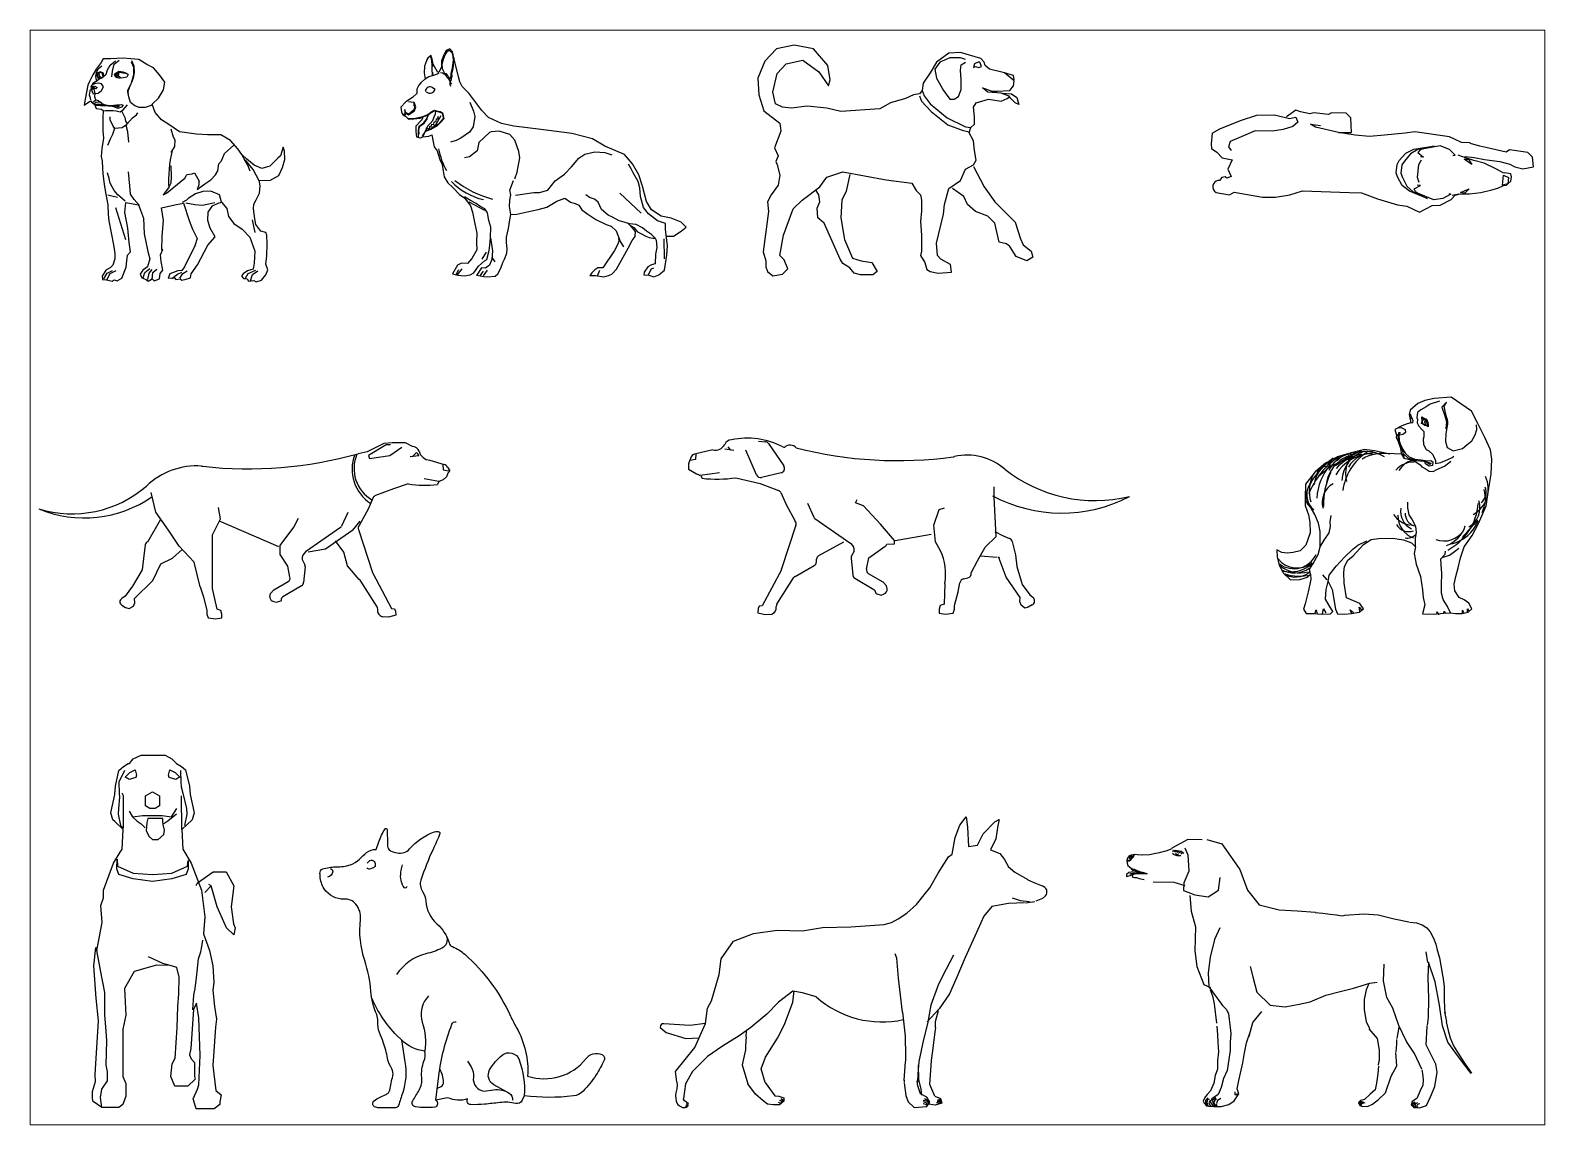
# Paper-space layout 'dwgmodels.com' of a CAD drawing. Header units: millimetres. Extents: x 0 to 257, y 5 to 190.
# The model-space entities are those that its viewports show. They can reach past a viewport. Long polylines and large blocks are cut down to what shows.
import ezdxf

# ---------------------------------------------------------------- set-up
doc = ezdxf.new("R2010")
doc.units = ezdxf.units.MM
doc.layers.add('dwgmodels.com', color=250, linetype='Continuous')

# ---------------------------------------------------------------- blocks, each defined once
blk = doc.blocks.new('dog 1_dwgmodels.com')
at = {"color": 0}
for p, q in [((-0.3428, 1.4167), (-0.3761, 1.3736)), ((-0.3606, 1.3762), (-0.3673, 1.3687)), ((-0.3394, 1.3937), (-0.3606, 1.3762)), ((-0.3295, 1.4415), (-0.3428, 1.4167)), ((-0.2824, 1.4401), (-0.3295, 1.4415)), ((-0.3017, 1.3692), (-0.2839, 1.4001)), ((-0.2839, 1.4001), (-0.2498, 1.4266)), ((-0.2004, 1.4457), (-0.2824, 1.4401)), ((-0.2695, 1.3605), (-0.2578, 1.406)), ((-0.2578, 1.406), (-0.2275, 1.4328)), ((-0.15, 1.4394), (-0.2004, 1.4457)), ((-0.0987, 1.4355), (-0.15, 1.4394)), ((-0.1483, 1.42), (-0.1331, 1.3874)), ((-0.1292, 1.3924), (-0.1449, 1.4266)), ((-0.1331, 1.3874), (-0.1343, 1.3361)), ((-0.1264, 1.3542), (-0.1292, 1.3924)), ((-0.0472, 1.4043), (-0.0987, 1.4355)), ((-0.0027, 1.3816), (-0.0472, 1.4043)), ((0.0352, 1.3366), (-0.0027, 1.3816)), ((-0.419, 1.293), (-0.4291, 1.2699)), ((-0.3978, 1.3377), (-0.419, 1.293)), ((-0.3967, 1.2804), (-0.4085, 1.2633)), ((-0.3871, 1.2787), (-0.4026, 1.2701)), ((-0.3761, 1.3736), (-0.3978, 1.3377)), ((-0.3755, 1.2933), (-0.3967, 1.2804)), ((-0.3872, 1.2899), (-0.3576, 1.3079)), ((-0.3634, 1.2824), (-0.3871, 1.2787)), ((-0.3749, 1.3499), (-0.379, 1.3283)), ((-0.379, 1.3283), (-0.3781, 1.312)), ((-0.3781, 1.312), (-0.372, 1.2951)), ((-0.3469, 1.3558), (-0.3759, 1.3446)), ((-0.3759, 1.3446), (-0.3687, 1.3284)), ((-0.3488, 1.3524), (-0.3756, 1.3431)), ((-0.372, 1.2951), (-0.3755, 1.2933)), ((-0.3673, 1.3687), (-0.3749, 1.3499)), ((-0.3687, 1.3284), (-0.3626, 1.3132)), ((-0.3418, 1.279), (-0.3634, 1.2824)), ((-0.3576, 1.3079), (-0.3396, 1.3166)), ((-0.3336, 1.3466), (-0.3488, 1.3524)), ((-0.3288, 1.3484), (-0.3469, 1.3558)), ((-0.3282, 1.2578), (-0.3418, 1.279)), ((-0.3396, 1.3166), (-0.3117, 1.3408)), ((-0.3325, 1.3291), (-0.3336, 1.3466)), ((-0.3277, 1.3297), (-0.3288, 1.3484)), ((-0.3117, 1.3408), (-0.3017, 1.3692)), ((-0.2742, 1.3244), (-0.2695, 1.3605)), ((-0.2569, 1.3362), (-0.2477, 1.348)), ((-0.2483, 1.3217), (-0.2569, 1.3362)), ((-0.2532, 1.3361), (-0.2287, 1.3547)), ((-0.2415, 1.3209), (-0.2532, 1.3361)), ((-0.2397, 1.3166), (-0.2483, 1.3217)), ((-0.2477, 1.348), (-0.228, 1.3602)), ((-0.2114, 1.315), (-0.2397, 1.3166)), ((-0.2287, 1.3547), (-0.1844, 1.3477)), ((-0.228, 1.3602), (-0.2032, 1.3561)), ((-0.1757, 1.3223), (-0.2114, 1.315)), ((-0.2032, 1.3561), (-0.1827, 1.3495)), ((-0.1827, 1.3495), (-0.1691, 1.3393)), ((-0.1691, 1.3393), (-0.1757, 1.3223)), ((-0.1494, 1.2836), (-0.1716, 1.2358)), ((-0.1555, 1.2659), (-0.1395, 1.2993)), ((-0.1343, 1.3361), (-0.1494, 1.2836)), ((-0.1395, 1.2993), (-0.1322, 1.3251)), ((-0.1322, 1.3251), (-0.1264, 1.3542)), ((0.0706, 1.289), (0.0352, 1.3366)), ((0.0607, 1.2394), (0.0706, 1.289)), ((-0.4291, 1.2699), (-0.4462, 1.1784)), ((-0.4144, 1.2419), (-0.4217, 1.2076)), ((-0.4217, 1.2076), (-0.4155, 1.1871)), ((-0.4155, 1.1871), (-0.4122, 1.1744)), ((-0.4085, 1.2633), (-0.4103, 1.2565)), ((-0.4103, 1.2565), (-0.4048, 1.2325)), ((-0.4048, 1.2325), (-0.3952, 1.2138)), ((-0.3919, 1.2614), (-0.4047, 1.2556)), ((-0.4047, 1.2556), (-0.4013, 1.2416)), ((-0.4013, 1.2416), (-0.3908, 1.2544)), ((-0.3952, 1.2138), (-0.3637, 1.2183)), ((-0.3768, 1.2451), (-0.3931, 1.2544)), ((-0.3826, 1.2148), (-0.3919, 1.2614)), ((-0.3908, 1.2544), (-0.3838, 1.2626)), ((-0.3838, 1.2626), (-0.3686, 1.2556)), ((-0.3838, 1.1938), (-0.3826, 1.2148)), ((-0.3768, 1.1728), (-0.3838, 1.1938)), ((-0.3686, 1.2556), (-0.3768, 1.2451)), ((-0.3637, 1.2183), (-0.34, 1.2355)), ((-0.34, 1.2355), (-0.3282, 1.2578)), ((-0.1716, 1.2358), (-0.1681, 1.2148)), ((-0.1697, 1.2257), (-0.1555, 1.2659)), ((-0.1635, 1.195), (-0.1697, 1.2257)), ((-0.1522, 1.1575), (-0.1635, 1.195)), ((-0.012, 1.1458), (0.0295, 1.1854)), ((0.0295, 1.1854), (0.0607, 1.2394)), ((-0.4462, 1.1784), (-0.4544, 1.139)), ((-0.4544, 1.139), (-0.4121, 1.1684)), ((-0.4121, 1.1684), (-0.3992, 1.1532)), ((-0.3992, 1.1532), (-0.3862, 1.1463)), ((-0.3983, 1.1582), (-0.3863, 1.1678)), ((-0.3931, 1.1472), (-0.3779, 1.16)), ((-0.3863, 1.1678), (-0.3761, 1.1754)), ((-0.3862, 1.1463), (-0.3767, 1.1191)), ((-0.3666, 1.1379), (-0.3846, 1.136)), ((-0.3733, 1.1437), (-0.3826, 1.1425)), ((-0.3779, 1.16), (-0.3465, 1.1612)), ((-0.3767, 1.1191), (-0.3406, 1.1143)), ((-0.3761, 1.1754), (-0.3633, 1.1712)), ((-0.3488, 1.1449), (-0.3733, 1.1437)), ((-0.3478, 1.1363), (-0.3666, 1.1379)), ((-0.3633, 1.1712), (-0.347, 1.1603)), ((-0.329, 1.1425), (-0.3488, 1.1449)), ((-0.3205, 1.1358), (-0.3478, 1.1363)), ((-0.347, 1.1603), (-0.3299, 1.1459)), ((-0.3465, 1.1612), (-0.3208, 1.1379)), ((-0.3406, 1.1143), (-0.3296, 1.1049)), ((-0.3296, 1.1049), (-0.3327, 1.0588)), ((-0.3303, 1.1024), (-0.3158, 1.1058)), ((-0.3299, 1.1459), (-0.3146, 1.1418)), ((-0.3208, 1.1379), (-0.2602, 1.1355)), ((-0.2965, 1.1342), (-0.3205, 1.1358)), ((-0.3158, 1.1058), (-0.2895, 1.1044)), ((-0.3146, 1.1418), (-0.288, 1.1385)), ((-0.2692, 1.1319), (-0.2965, 1.1342)), ((-0.2895, 1.1044), (-0.2662, 1.1061)), ((-0.288, 1.1385), (-0.2607, 1.1394)), ((-0.2546, 1.1277), (-0.2692, 1.1319)), ((-0.2662, 1.1061), (-0.2459, 1.1038)), ((-0.2607, 1.1394), (-0.2435, 1.1423)), ((-0.2602, 1.1355), (-0.238, 1.1355)), ((-0.2358, 1.1184), (-0.2546, 1.1277)), ((-0.245, 1.1332), (-0.2543, 1.1355)), ((-0.2459, 1.1038), (-0.2194, 1.0962)), ((-0.2345, 1.1274), (-0.245, 1.1332)), ((-0.2435, 1.1423), (-0.2137, 1.145)), ((-0.238, 1.1355), (-0.224, 1.1367)), ((-0.2118, 1.127), (-0.2358, 1.1184)), ((-0.224, 1.1367), (-0.2345, 1.1274)), ((-0.2194, 1.0962), (-0.1989, 1.1109)), ((-0.2137, 1.145), (-0.1999, 1.1391)), ((-0.1999, 1.1391), (-0.2118, 1.127)), ((-0.2116, 1.1023), (-0.1901, 1.0599)), ((-0.1989, 1.1109), (-0.1726, 1.1411)), ((-0.1255, 1.1347), (-0.1522, 1.1575)), ((-0.0957, 1.1246), (-0.1255, 1.1347)), ((-0.1131, 1.0782), (-0.1057, 1.0895)), ((-0.0571, 1.1249), (-0.0957, 1.1246)), ((-0.0129, 1.1397), (-0.0571, 1.1249)), ((0.0072, 1.0928), (-0.012, 1.1458)), ((0.0486, 1.0453), (0.0072, 1.0928)), ((-0.3314, 1.021), (-0.3328, 0.9732)), ((-0.3327, 1.0588), (-0.3314, 1.021)), ((-0.2848, 1.0454), (-0.284, 1.0642)), ((-0.2655, 1.0028), (-0.2848, 1.0454)), ((-0.2569, 0.9893), (-0.2696, 0.9489)), ((-0.2544, 0.9893), (-0.2655, 1.0028)), ((-0.2073, 0.9929), (-0.2544, 0.9893)), ((-0.1785, 1.0129), (-0.2073, 0.9929)), ((-0.1901, 1.0599), (-0.1864, 1.0366)), ((-0.1864, 1.0366), (-0.1725, 1.0172)), ((-0.1783, 0.9984), (-0.1767, 1.0172)), ((-0.1696, 0.9669), (-0.1783, 0.9984)), ((-0.1767, 1.0172), (-0.1395, 1.0575)), ((-0.1395, 1.0575), (-0.1131, 1.0782)), ((0.0949, 1.0139), (0.0486, 1.0453)), ((0.166, 0.9676), (0.0949, 1.0139)), ((0.1078, 0.9867), (0.1245, 0.9355)), ((-0.329, 0.9254), (-0.3398, 0.858)), ((-0.3328, 0.9732), (-0.329, 0.9254)), ((-0.2854, 0.919), (-0.3014, 0.8778)), ((-0.2696, 0.9489), (-0.2854, 0.919)), ((-0.1631, 0.8994), (-0.1696, 0.9669)), ((0.1245, 0.9355), (0.1349, 0.9153)), ((0.1349, 0.9153), (0.1327, 0.8725)), ((0.2748, 0.9521), (0.166, 0.9676)), ((0.3456, 0.9484), (0.2748, 0.9521)), ((0.432, 0.948), (0.3456, 0.9484)), ((0.4963, 0.9102), (0.432, 0.948)), ((0.5438, 0.8575), (0.4963, 0.9102)), ((-0.3398, 0.858), (-0.3429, 0.8067)), ((-0.3429, 0.8067), (-0.3374, 0.776)), ((0.1327, 0.8725), (0.1089, 0.833)), ((0.4382, 0.7799), (0.4559, 0.827)), ((0.4559, 0.827), (0.4788, 0.8467)), ((0.4788, 0.8467), (0.5143, 0.8788)), ((0.5696, 0.8209), (0.5438, 0.8575)), ((0.6023, 0.7888), (0.5696, 0.8209)), ((0.5843, 0.7929), (0.5721, 0.8166)), ((0.6076, 0.7503), (0.5843, 0.7929)), ((0.6487, 0.7499), (0.6023, 0.7888)), ((0.8038, 0.7953), (0.7513, 0.7454)), ((0.8192, 0.8124), (0.8038, 0.7953)), ((0.8383, 0.8681), (0.8192, 0.8124)), ((0.8333, 0.7349), (0.8474, 0.7871)), ((0.8452, 0.8419), (0.8383, 0.8681)), ((0.8474, 0.7871), (0.8452, 0.8419)), ((-0.3374, 0.776), (-0.3336, 0.7307)), ((-0.3336, 0.7307), (-0.3318, 0.6974)), ((-0.3318, 0.6974), (-0.3236, 0.6249)), ((-0.2923, 0.6644), (-0.3011, 0.7019)), ((-0.1624, 0.6619), (-0.1652, 0.7079)), ((0.1096, 0.7459), (0.1101, 0.6749)), ((0.2101, 0.6868), (0.2151, 0.6901)), ((0.2151, 0.6901), (0.2476, 0.6956)), ((0.2476, 0.6956), (0.2628, 0.7017)), ((0.2628, 0.7017), (0.2915, 0.6471)), ((0.3978, 0.6872), (0.4132, 0.7139)), ((0.4132, 0.7139), (0.4206, 0.7592)), ((0.4206, 0.7592), (0.4382, 0.7799)), ((0.6422, 0.7228), (0.5933, 0.7834)), ((0.6242, 0.7129), (0.6076, 0.7503)), ((0.6807, 0.6493), (0.6422, 0.7228)), ((0.7001, 0.7297), (0.6487, 0.7499)), ((0.7513, 0.7454), (0.7001, 0.7297)), ((0.8088, 0.6834), (0.8333, 0.7349)), ((-0.3236, 0.6249), (-0.3128, 0.5624)), ((-0.2851, 0.6337), (-0.2923, 0.6644)), ((-0.2582, 0.5868), (-0.2851, 0.6337)), ((-0.1568, 0.6166), (-0.1624, 0.6619)), ((-0.1522, 0.5636), (-0.1568, 0.6166)), ((0.0926, 0.6031), (0.0589, 0.5593)), ((0.0811, 0.5688), (0.1142, 0.5973)), ((0.1086, 0.633), (0.0926, 0.6031)), ((0.1101, 0.6749), (0.1086, 0.633)), ((0.1142, 0.5973), (0.1515, 0.6266)), ((0.1515, 0.6266), (0.199, 0.6662)), ((0.199, 0.6662), (0.2101, 0.6868)), ((0.2791, 0.5925), (0.3292, 0.6304)), ((0.2899, 0.6241), (0.2791, 0.5925)), ((0.2915, 0.6471), (0.2898, 0.6396)), ((0.2898, 0.6396), (0.2899, 0.6241)), ((0.3292, 0.6304), (0.3683, 0.6555)), ((0.3683, 0.6555), (0.3978, 0.6872)), ((0.6889, 0.616), (0.6827, 0.6542)), ((0.6827, 0.6542), (0.7503, 0.6505)), ((0.684, 0.5697), (0.6889, 0.616)), ((0.7503, 0.6505), (0.8088, 0.6834)), ((-0.3128, 0.5624), (-0.3003, 0.4934)), ((-0.3003, 0.4934), (-0.2981, 0.4311)), ((-0.2837, 0.5516), (-0.3, 0.5567)), ((-0.2383, 0.5409), (-0.2837, 0.5516)), ((-0.235, 0.558), (-0.2582, 0.5868)), ((-0.2057, 0.5334), (-0.235, 0.558)), ((-0.1869, 0.5165), (-0.2057, 0.5334)), ((-0.1888, 0.4447), (-0.1825, 0.5095)), ((-0.1825, 0.5095), (-0.1003, 0.4941)), ((-0.1281, 0.5279), (-0.1522, 0.5636)), ((-0.0953, 0.4899), (-0.1281, 0.5279)), ((-0.1003, 0.4941), (-0.0689, 0.407)), ((0.0492, 0.4737), (0.1344, 0.4941)), ((0.0589, 0.5593), (0.0811, 0.5688)), ((0.1344, 0.4941), (0.1909, 0.5037)), ((0.2113, 0.5237), (0.1821, 0.5097)), ((0.1909, 0.5037), (0.2275, 0.3914)), ((0.2069, 0.5056), (0.2643, 0.4958)), ((0.2222, 0.534), (0.2113, 0.5237)), ((0.2691, 0.5659), (0.2222, 0.534)), ((0.2643, 0.4958), (0.3132, 0.4911)), ((0.3168, 0.5807), (0.2691, 0.5659)), ((0.3132, 0.4911), (0.3439, 0.4981)), ((0.3688, 0.5821), (0.3168, 0.5807)), ((0.3439, 0.4981), (0.3744, 0.5033)), ((0.4236, 0.5592), (0.3688, 0.5821)), ((0.3744, 0.5033), (0.3941, 0.5095)), ((0.379, 0.4863), (0.4147, 0.5046)), ((0.4147, 0.5046), (0.4377, 0.5108)), ((0.4377, 0.5108), (0.4236, 0.5592)), ((0.4377, 0.5108), (0.4713, 0.4692)), ((0.6447, 0.4678), (0.647, 0.4968)), ((0.647, 0.4968), (0.6631, 0.5252)), ((0.6631, 0.5252), (0.684, 0.5697)), ((-0.2981, 0.4311), (-0.2928, 0.3908)), ((-0.1832, 0.2658), (-0.2485, 0.4745)), ((-0.1693, 0.3414), (-0.1888, 0.4447)), ((-0.0689, 0.407), (-0.0639, 0.3054)), ((0.0601, 0.3919), (0.0492, 0.4737)), ((0.3489, 0.393), (0.351, 0.4461)), ((0.3646, 0.3428), (0.3489, 0.393)), ((0.351, 0.4461), (0.379, 0.4863)), ((0.4713, 0.4692), (0.4836, 0.4188)), ((0.4836, 0.4188), (0.518, 0.373)), ((0.6562, 0.3147), (0.6387, 0.3952)), ((0.6547, 0.402), (0.6447, 0.4678)), ((0.66, 0.3662), (0.6547, 0.402)), ((-0.2928, 0.3908), (-0.2777, 0.3109)), ((-0.2777, 0.3109), (-0.2634, 0.2339)), ((-0.1611, 0.2491), (-0.1693, 0.3414)), ((-0.0639, 0.3054), (-0.0401, 0.1902)), ((0.0523, 0.291), (0.0601, 0.3919)), ((0.2275, 0.3914), (0.2485, 0.336)), ((0.2485, 0.336), (0.2805, 0.2746)), ((0.3958, 0.2867), (0.3646, 0.3428)), ((0.518, 0.373), (0.5723, 0.3366)), ((0.5723, 0.3366), (0.6213, 0.2839)), ((0.6918, 0.3222), (0.66, 0.3662)), ((0.7254, 0.3147), (0.6918, 0.3222)), ((0.7313, 0.2959), (0.7254, 0.3147)), ((0.7335, 0.2396), (0.7313, 0.2959)), ((-0.2634, 0.2339), (-0.2545, 0.1769)), ((-0.1537, 0.1894), (-0.1611, 0.2491)), ((0.0423, 0.1695), (0.0576, 0.2029)), ((0.0505, 0.1986), (0.0523, 0.291)), ((0.0576, 0.2029), (0.0505, 0.1986)), ((0.2645, 0.2285), (0.1976, 0.0907)), ((0.2805, 0.2746), (0.2645, 0.2285)), ((0.2811, 0.1048), (0.3491, 0.2316)), ((0.3491, 0.2316), (0.3958, 0.2867)), ((0.6213, 0.2839), (0.6545, 0.1938)), ((0.7315, 0.1625), (0.7335, 0.2396)), ((-0.2677, 0.1032), (-0.2846, 0.0843)), ((-0.2535, 0.1436), (-0.2677, 0.1032)), ((-0.2545, 0.1769), (-0.2535, 0.1436)), ((-0.182, 0.0885), (-0.1763, 0.1296)), ((-0.1763, 0.1296), (-0.1715, 0.168)), ((-0.1715, 0.168), (-0.1537, 0.1894)), ((-0.0283, 0.1442), (-0.0425, 0.092)), ((-0.0401, 0.1902), (-0.0283, 0.1442)), ((0.0469, 0.127), (0.0423, 0.1695)), ((0.0576, 0.069), (0.0469, 0.127)), ((0.2415, 0.0457), (0.2811, 0.1048)), ((0.6493, 0.1142), (0.6428, 0.0764)), ((0.6545, 0.1938), (0.6493, 0.1142)), ((0.7254, 0.1078), (0.7315, 0.1625)), ((0.7384, 0.0728), (0.7254, 0.1078)), ((-0.3128, 0.0703), (-0.3372, 0.0301)), ((-0.3372, 0.0301), (-0.3336, 0.0096)), ((-0.3336, 0.0096), (-0.3078, 0.0063)), ((-0.3266, 0.0139), (-0.3045, 0.0501)), ((-0.2846, 0.0843), (-0.3128, 0.0703)), ((-0.3078, 0.0063), (-0.2712, -0.002)), ((-0.3068, 0.0069), (-0.2858, 0.0477)), ((-0.3045, 0.0501), (-0.2707, 0.0676)), ((-0.2858, 0.0477), (-0.2462, 0.0676)), ((-0.2712, -0.002), (-0.2592, 0.0076)), ((-0.2592, 0.0076), (-0.2387, 0.001)), ((-0.2387, 0.001), (-0.209, 0.0183)), ((-0.209, 0.0183), (-0.182, 0.0885)), ((-0.0721, 0.0706), (-0.0907, 0.0431)), ((-0.0907, 0.0431), (-0.0787, 0.021)), ((-0.0787, 0.021), (-0.0511, 0.0099)), ((-0.0425, 0.092), (-0.0721, 0.0706)), ((-0.0713, 0.0209), (-0.0596, 0.0547)), ((-0.0596, 0.0547), (-0.0282, 0.0816)), ((-0.0511, 0.0099), (-0.0393, -0.001)), ((-0.0398, 0.0093), (-0.0328, 0.0501)), ((-0.0393, -0.001), (-0.0119, 0.0129)), ((-0.0328, 0.0501), (-0.013, 0.0746)), ((-0.013, 0.0093), (-0.0083, 0.0547)), ((-0.0119, 0.0129), (0, 0)), ((-0.0083, 0.0547), (0.0185, 0.0769)), ((0, 0), (0.0349, 0.0133)), ((0.0349, 0.0133), (0.039, 0.0473)), ((0.039, 0.0473), (0.0576, 0.069)), ((0.1031, 0.0455), (0.0906, 0.0171)), ((0.0906, 0.0171), (0.1331, 0.0192)), ((0.155, 0.0664), (0.1031, 0.0455)), ((0.1152, 0.0163), (0.1514, 0.0431)), ((0.1331, 0.0192), (0.1417, 0.009)), ((0.1417, 0.009), (0.1682, 0.0144)), ((0.1514, 0.0431), (0.1805, 0.0571)), ((0.179, 0.0673), (0.155, 0.0664)), ((0.1665, 0.0186), (0.1875, 0.0477)), ((0.1682, 0.0144), (0.1795, 0.0042)), ((0.1976, 0.0907), (0.179, 0.0673)), ((0.1795, 0.0042), (0.2092, 0.0105)), ((0.1875, 0.0477), (0.2143, 0.0652)), ((0.2092, 0.0105), (0.2357, 0.0209)), ((0.2357, 0.0209), (0.2415, 0.0457)), ((0.5772, 0.0469), (0.567, 0.0333)), ((0.567, 0.0333), (0.5809, 0.0153)), ((0.6069, 0.0651), (0.5772, 0.0469)), ((0.5809, 0.0153), (0.603, 0.013)), ((0.5933, 0.0186), (0.6108, 0.0477)), ((0.603, 0.013), (0.6118, -0.0015)), ((0.6428, 0.0764), (0.6069, 0.0651)), ((0.6108, 0.0477), (0.6609, 0.0699)), ((0.6118, -0.0015), (0.6476, 0.0038)), ((0.6247, 0.0011), (0.6387, 0.0408)), ((0.6387, 0.0408), (0.6737, 0.0652)), ((0.6476, 0.0038), (0.6629, -0.0053)), ((0.6629, -0.0053), (0.6971, 0.0052)), ((0.6971, 0.0052), (0.7252, 0.0404)), ((0.7252, 0.0404), (0.7384, 0.0728))]:
    blk.add_line(p, q, dxfattribs=at)
for centre, radius, start, end in [((-0.3506, 1.3327), 0.0162, 91.78989, 313.45021), ((-0.3506, 1.3327), 0.00718, 91.78989, 313.45021), ((-0.2259, 1.3327), 0.0162, 91.78989, 313.45021), ((-0.2259, 1.3327), 0.00718, 91.78989, 313.45021), ((0.9504, 0.6476), 0.8563, 166.5766, 183.08365)]:
    blk.add_arc(centre, radius, start, end, dxfattribs=at)
blk = doc.blocks.new('dog 2_dwgmodels.com')
at = {"color": 0}
for p, q in [((-0.2386, 1.4135), (-0.2591, 1.361)), ((-0.2341, 1.4146), (-0.2404, 1.401)), ((-0.2186, 1.4327), (-0.2386, 1.4135)), ((-0.2223, 1.4264), (-0.2341, 1.4146)), ((-0.2141, 1.4082), (-0.2223, 1.4264)), ((-0.2094, 1.4065), (-0.2186, 1.4327)), ((-0.2104, 1.3937), (-0.2141, 1.4082)), ((-0.2095, 1.3682), (-0.2104, 1.3937)), ((-0.2024, 1.3746), (-0.2094, 1.4065)), ((-0.1482, 1.3955), (-0.1493, 1.3568)), ((-0.1339, 1.434), (-0.1482, 1.3955)), ((-0.1441, 1.3764), (-0.135, 1.4064)), ((-0.1423, 1.3437), (-0.1441, 1.3764)), ((-0.135, 1.4064), (-0.125, 1.4337)), ((-0.1184, 1.4618), (-0.1339, 1.434)), ((-0.125, 1.4337), (-0.1104, 1.4591)), ((-0.0949, 1.473), (-0.1184, 1.4618)), ((-0.1104, 1.4591), (-0.0986, 1.4655)), ((-0.0986, 1.4655), (-0.0814, 1.4519)), ((-0.0765, 1.4535), (-0.0949, 1.473)), ((-0.0814, 1.4519), (-0.0741, 1.4228)), ((-0.0732, 1.3973), (-0.0786, 1.3491)), ((-0.0675, 1.4156), (-0.0765, 1.4535)), ((-0.0675, 1.4156), (-0.0746, 1.3442)), ((-0.0741, 1.4228), (-0.0732, 1.3973)), ((-0.0552, 1.3634), (-0.0675, 1.4156)), ((-0.255, 1.279), (-0.2818, 1.2519)), ((-0.2591, 1.361), (-0.26, 1.3177)), ((-0.26, 1.3177), (-0.255, 1.279)), ((-0.255, 1.279), (-0.2303, 1.2948)), ((-0.2303, 1.2948), (-0.1989, 1.3026)), ((-0.2086, 1.3419), (-0.2095, 1.3682)), ((-0.2068, 1.3019), (-0.2086, 1.3419)), ((-0.205, 1.3582), (-0.2059, 1.37)), ((-0.2041, 1.3037), (-0.2041, 1.3228)), ((-0.1714, 1.319), (-0.2024, 1.3746)), ((-0.1989, 1.3026), (-0.1642, 1.315)), ((-0.1628, 1.3249), (-0.1714, 1.319)), ((-0.1493, 1.3568), (-0.1628, 1.3249)), ((-0.1422, 1.3162), (-0.1554, 1.3183)), ((-0.1277, 1.3137), (-0.1423, 1.3437)), ((-0.1196, 1.3026), (-0.1422, 1.3162)), ((-0.1168, 1.311), (-0.1277, 1.3137)), ((-0.1131, 1.2893), (-0.1196, 1.3026)), ((-0.0923, 1.2764), (-0.1168, 1.311)), ((-0.0978, 1.2745), (-0.1131, 1.2893)), ((-0.0914, 1.2773), (-0.0923, 1.2764)), ((-0.0886, 1.301), (-0.0914, 1.2773)), ((-0.0868, 1.3155), (-0.0886, 1.301)), ((-0.085, 1.2797), (-0.0885, 1.2678)), ((-0.0786, 1.3491), (-0.0868, 1.3155)), ((-0.0816, 1.2957), (-0.085, 1.2797)), ((-0.0746, 1.3442), (-0.0829, 1.3117)), ((-0.0829, 1.3117), (-0.0816, 1.2957)), ((-0.0371, 1.2914), (-0.0552, 1.3634)), ((-0.0286, 1.2586), (-0.0371, 1.2914)), ((-0.309, 1.1847), (-0.3357, 1.1584)), ((-0.308, 1.2107), (-0.309, 1.1847)), ((-0.2946, 1.2367), (-0.308, 1.2107)), ((-0.2818, 1.2519), (-0.2946, 1.2367)), ((-0.2468, 1.1946), (-0.2523, 1.2028)), ((-0.2059, 1.2228), (-0.1886, 1.211)), ((-0.0926, 1.2645), (-0.0978, 1.2745)), ((-0.0885, 1.2678), (-0.094, 1.2565)), ((-0.094, 1.2565), (-0.0833, 1.2451)), ((-0.0927, 1.2411), (-0.0926, 1.2645)), ((-0.0876, 1.2284), (-0.0927, 1.2411)), ((-0.0136, 1.23), (-0.0286, 1.2586)), ((0.0294, 1.1855), (-0.0136, 1.23)), ((0.0611, 1.1434), (0.0294, 1.1855)), ((-0.3806, 1.1294), (-0.4123, 1.0943)), ((-0.4123, 1.0943), (-0.4085, 1.0637)), ((-0.3357, 1.1584), (-0.3806, 1.1294)), ((-0.3621, 1.1318), (-0.3274, 1.1269)), ((-0.3224, 1.0904), (-0.3311, 1.0736)), ((-0.3274, 1.1269), (-0.3275, 1.107)), ((-0.3275, 1.107), (-0.3224, 1.0904)), ((-0.315, 1.0964), (-0.3259, 1.1282)), ((-0.3232, 1.0719), (-0.315, 1.0964)), ((0.0364, 1.1283), (0.0586, 1.0682)), ((0.1139, 1.0731), (0.0611, 1.1434)), ((-0.4085, 1.0637), (-0.3992, 1.0443)), ((-0.3992, 1.0443), (-0.3794, 1.0334)), ((-0.3865, 1.0475), (-0.3933, 1.0495)), ((-0.3932, 1.0419), (-0.3823, 1.0446)), ((-0.3838, 1.066), (-0.3871, 1.0795)), ((-0.3871, 1.0795), (-0.3865, 1.0475)), ((-0.3823, 1.0446), (-0.3841, 1.061)), ((-0.3841, 1.061), (-0.3623, 1.0446)), ((-0.3773, 1.058), (-0.3838, 1.066)), ((-0.3794, 1.0334), (-0.3616, 1.0181)), ((-0.3605, 1.0506), (-0.3773, 1.058)), ((-0.3623, 1.0446), (-0.3232, 1.0719)), ((-0.3623, 1.0219), (-0.3168, 1.0237)), ((-0.3616, 1.0181), (-0.3268, 1.0203)), ((-0.3311, 1.0736), (-0.3605, 1.0506)), ((-0.3268, 1.0203), (-0.2862, 1.0247)), ((-0.3168, 1.0237), (-0.2695, 1.0337)), ((-0.2769, 1.0127), (-0.3158, 0.9717)), ((-0.2932, 0.971), (-0.2632, 0.9928)), ((-0.2899, 0.9715), (-0.2611, 0.9919)), ((-0.2862, 1.0247), (-0.2668, 1.0334)), ((-0.2668, 1.0334), (-0.2769, 1.0127)), ((-0.2695, 1.0337), (-0.2514, 1.0419)), ((-0.2668, 1.0334), (-0.2414, 1.0404)), ((-0.2632, 0.9928), (-0.245, 1.0173)), ((-0.2611, 0.9919), (-0.2396, 1.0218)), ((-0.2514, 1.0419), (-0.2368, 1.0482)), ((-0.245, 1.0173), (-0.235, 1.041)), ((-0.2414, 1.0404), (-0.2241, 1.053)), ((-0.2368, 1.0482), (-0.2104, 1.0673)), ((-0.236, 0.9738), (-0.2211, 0.9889)), ((-0.2241, 1.053), (-0.1939, 1.0715)), ((-0.2211, 0.9889), (-0.2043, 1.0089)), ((-0.215, 0.9682), (-0.2104, 0.9837)), ((-0.2114, 0.9619), (-0.1832, 0.9855)), ((-0.2104, 1.0673), (-0.1941, 1.0755)), ((-0.2104, 0.9837), (-0.1986, 0.9828)), ((-0.1678, 0.9852), (-0.2088, 0.9582)), ((-0.2043, 1.0089), (-0.1962, 1.0315)), ((-0.1986, 0.9828), (-0.1959, 0.9991)), ((-0.1962, 1.0315), (-0.188, 1.0513)), ((-0.1959, 0.9991), (-0.1832, 1.0019)), ((-0.1941, 1.0755), (-0.1814, 1.071)), ((-0.1939, 1.0715), (-0.1633, 1.0644)), ((-0.188, 1.0513), (-0.1846, 1.0687)), ((-0.1832, 0.9855), (-0.1504, 1.0419)), ((-0.1832, 1.0019), (-0.1814, 1.0201)), ((-0.1814, 1.071), (-0.1577, 1.0664)), ((-0.1814, 1.0201), (-0.1704, 1.0191)), ((-0.1504, 0.9991), (-0.1759, 0.9737)), ((-0.1704, 1.0191), (-0.1714, 1.0319)), ((-0.1714, 1.0319), (-0.165, 1.0319)), ((-0.1363, 1.023), (-0.1678, 0.9852)), ((-0.1633, 1.0644), (-0.1435, 1.0557)), ((-0.1577, 1.0664), (-0.1414, 1.0591)), ((-0.1332, 1.0191), (-0.1504, 0.9991)), ((-0.1435, 1.0557), (-0.1363, 1.023)), ((-0.1414, 1.0591), (-0.1332, 1.0191)), ((0.0669, 1.0348), (0.0578, 0.967)), ((0.0586, 1.0682), (0.0669, 1.0348)), ((0.1561, 1.0289), (0.1139, 1.0731)), ((0.2411, 0.9888), (0.1561, 1.0289)), ((0.321, 0.9722), (0.2411, 0.9888)), ((-0.3158, 0.9717), (-0.3141, 0.9424)), ((-0.3141, 0.9424), (-0.3124, 0.915)), ((-0.3124, 0.915), (-0.3097, 0.9017)), ((-0.3097, 0.9017), (-0.2858, 0.8961)), ((-0.2986, 0.901), (-0.2977, 0.941)), ((-0.2977, 0.941), (-0.2932, 0.971)), ((-0.2947, 0.9502), (-0.2899, 0.9715)), ((-0.2936, 0.9209), (-0.2947, 0.9502)), ((-0.2858, 0.8961), (-0.2697, 0.902)), ((-0.2637, 0.9233), (-0.2743, 0.9087)), ((-0.2697, 0.902), (-0.2467, 0.9551)), ((-0.2697, 0.902), (-0.231, 0.907)), ((-0.2568, 0.9339), (-0.2637, 0.9233)), ((-0.2435, 0.9432), (-0.2568, 0.9339)), ((-0.2414, 0.941), (-0.2559, 0.9346)), ((-0.2467, 0.9551), (-0.236, 0.9738)), ((-0.245, 0.9464), (-0.2459, 0.9619)), ((-0.2459, 0.9619), (-0.2268, 0.9528)), ((-0.2288, 0.9511), (-0.2435, 0.9432)), ((-0.2177, 0.9501), (-0.2414, 0.941)), ((-0.231, 0.907), (-0.2116, 0.9162)), ((-0.2088, 0.9582), (-0.2288, 0.9511)), ((-0.2268, 0.9528), (-0.225, 0.971)), ((-0.225, 0.971), (-0.215, 0.9682)), ((-0.1759, 0.9737), (-0.2177, 0.9501)), ((-0.2116, 0.9162), (-0.202, 0.8703)), ((-0.0227, 0.8936), (-0.054, 0.8798)), ((0.0328, 0.9318), (-0.0227, 0.8936)), ((0.0578, 0.967), (0.0328, 0.9318)), ((0.1634, 0.9309), (0.093, 0.8654)), ((0.1747, 0.9347), (0.1634, 0.9309)), ((0.2261, 0.9384), (0.1747, 0.9347)), ((0.2952, 0.9172), (0.2261, 0.9384)), ((0.3277, 0.8811), (0.2952, 0.9172)), ((0.4101, 0.9616), (0.321, 0.9722)), ((0.5471, 0.944), (0.4101, 0.9616)), ((0.6969, 0.9236), (0.5471, 0.944)), ((0.8313, 0.8892), (0.6969, 0.9236)), ((0.9102, 0.842), (0.8313, 0.8892)), ((-0.202, 0.8703), (-0.1956, 0.8375)), ((-0.1956, 0.8375), (-0.1759, 0.8108)), ((-0.1759, 0.8108), (-0.159, 0.7554)), ((-0.054, 0.8798), (-0.0889, 0.8673)), ((0.0827, 0.8116), (0.033, 0.7733)), ((0.093, 0.8654), (0.0827, 0.8116)), ((0.3531, 0.8069), (0.3277, 0.8811)), ((0.3608, 0.7662), (0.3531, 0.8069)), ((0.7418, 0.7634), (0.7825, 0.7911)), ((0.7825, 0.7911), (0.8472, 0.8046)), ((0.8472, 0.8046), (0.9112, 0.8001)), ((1.0378, 0.7886), (0.9102, 0.842)), ((0.9112, 0.8001), (0.9564, 0.7865)), ((1.0906, 0.7269), (1.0378, 0.7886)), ((-0.159, 0.7554), (-0.1446, 0.7225)), ((-0.1446, 0.7225), (-0.1382, 0.6813)), ((0.033, 0.7733), (-0.0002, 0.7668)), ((0.3434, 0.6731), (0.3608, 0.7662)), ((0.6497, 0.6615), (0.6953, 0.7078)), ((0.6953, 0.7078), (0.7418, 0.7634)), ((1.081, 0.6956), (1.0639, 0.7263)), ((1.0947, 0.6689), (1.081, 0.6956)), ((1.1321, 0.6566), (1.0906, 0.7269)), ((-0.1382, 0.6813), (-0.1317, 0.6426)), ((-0.1317, 0.6426), (-0.1074, 0.6052)), ((-0.1074, 0.6052), (-0.0742, 0.5749)), ((0.2939, 0.5575), (0.3178, 0.6186)), ((0.3264, 0.6299), (0.3434, 0.6731)), ((0.541, 0.5557), (0.5894, 0.6166)), ((0.5894, 0.6166), (0.6497, 0.6615)), ((1.1284, 0.6121), (1.0947, 0.6689)), ((1.1381, 0.5712), (1.1284, 0.6121)), ((1.1561, 0.5818), (1.1321, 0.6566)), ((-0.0742, 0.5749), (-0.0307, 0.5285)), ((-0.0307, 0.5285), (0.0031, 0.5044)), ((0.0389, 0.4907), (0.0004, 0.5125)), ((0.0031, 0.5044), (0.0387, 0.4554)), ((0.2931, 0.451), (0.294, 0.4916)), ((0.3017, 0.5268), (0.2939, 0.5575)), ((0.294, 0.4916), (0.3017, 0.5268)), ((0.3309, 0.5253), (0.4511, 0.541)), ((0.4511, 0.541), (0.4884, 0.542)), ((0.4884, 0.542), (0.541, 0.5557)), ((0.5992, 0.4852), (0.6507, 0.5042)), ((0.6507, 0.5042), (0.6891, 0.4779)), ((0.8125, 0.5098), (0.7886, 0.5266)), ((0.8436, 0.4983), (0.8125, 0.5098)), ((0.8669, 0.478), (0.8436, 0.4983)), ((1.1468, 0.4073), (1.0077, 0.5382)), ((1.1435, 0.5154), (1.1381, 0.5712)), ((1.1617, 0.4452), (1.1435, 0.5154)), ((1.1807, 0.4831), (1.1561, 0.5818)), ((0.1323, 0.4246), (0.0314, 0.4782)), ((0.0387, 0.4554), (0.053, 0.4141)), ((0.0768, 0.4705), (0.0389, 0.4907)), ((0.053, 0.4141), (0.0679, 0.3393)), ((0.0999, 0.453), (0.0768, 0.4705)), ((0.1318, 0.4354), (0.0999, 0.453)), ((0.1504, 0.4101), (0.1318, 0.4354)), ((0.1592, 0.3606), (0.1504, 0.4101)), ((0.3007, 0.3982), (0.2931, 0.451)), ((0.2958, 0.3643), (0.3007, 0.3982)), ((0.3007, 0.3982), (0.34, 0.402)), ((0.34, 0.402), (0.4367, 0.4226)), ((0.4367, 0.4226), (0.4782, 0.4309)), ((0.4782, 0.4309), (0.5357, 0.4472)), ((0.5357, 0.4472), (0.5992, 0.4852)), ((0.6891, 0.4779), (0.7197, 0.4711)), ((0.7197, 0.4711), (0.7415, 0.4596)), ((0.7415, 0.4596), (0.7619, 0.4296)), ((0.7619, 0.4296), (0.8004, 0.4006)), ((0.8004, 0.4006), (0.8528, 0.3663)), ((0.8898, 0.4312), (0.8669, 0.478)), ((0.9336, 0.3955), (0.8898, 0.4312)), ((0.962, 0.3807), (0.9336, 0.3955)), ((1.1954, 0.403), (1.1617, 0.4452)), ((1.2149, 0.4301), (1.1807, 0.4831)), ((1.253, 0.3573), (1.1954, 0.403)), ((1.2772, 0.3883), (1.2149, 0.4301)), ((0.0679, 0.3393), (0.0807, 0.2787)), ((0.1709, 0.3159), (0.1592, 0.3606)), ((0.1685, 0.2474), (0.1709, 0.3159)), ((0.2737, 0.2519), (0.286, 0.307)), ((0.286, 0.307), (0.2958, 0.3643)), ((0.8528, 0.3663), (0.9191, 0.3338)), ((0.9191, 0.3338), (0.9524, 0.3242)), ((0.9524, 0.3242), (0.9842, 0.2927)), ((1.0032, 0.3577), (0.962, 0.3807)), ((1.0371, 0.3481), (1.0032, 0.3577)), ((1.0718, 0.3393), (1.0371, 0.3481)), ((1.0768, 0.3255), (1.0632, 0.3401)), ((1.115, 0.3337), (1.0718, 0.3393)), ((1.11, 0.2877), (1.0783, 0.3285)), ((1.0783, 0.3285), (1.0995, 0.3145)), ((1.0995, 0.3145), (1.1227, 0.287)), ((1.1555, 0.3121), (1.115, 0.3337)), ((1.1813, 0.2918), (1.1555, 0.3121)), ((1.3048, 0.3403), (1.253, 0.3573)), ((1.3423, 0.374), (1.2772, 0.3883)), ((1.3045, 0.303), (1.3048, 0.3403)), ((1.3107, 0.247), (1.3045, 0.303)), ((1.4069, 0.3487), (1.3423, 0.374)), ((1.4065, 0.2909), (1.4385, 0.3173)), ((1.4385, 0.3173), (1.4069, 0.3487)), ((0.0807, 0.2787), (0.0797, 0.2193)), ((0.0797, 0.2193), (0.0805, 0.1688)), ((0.161, 0.1649), (0.166, 0.2007)), ((0.166, 0.2007), (0.1685, 0.2474)), ((0.1685, 0.2474), (0.1825, 0.1633)), ((0.2729, 0.2179), (0.2737, 0.2519)), ((0.277, 0.1759), (0.2729, 0.2179)), ((0.9907, 0.1986), (0.9731, 0.1661)), ((0.9842, 0.2927), (1.0056, 0.2371)), ((1.0056, 0.2371), (0.9907, 0.1986)), ((1.035, 0.1892), (1.0005, 0.2464)), ((1.0618, 0.1801), (1.0881, 0.2312)), ((1.0881, 0.2312), (1.1084, 0.2551)), ((1.1084, 0.2551), (1.11, 0.2877)), ((1.1227, 0.287), (1.1486, 0.2727)), ((1.1486, 0.2727), (1.1764, 0.2585)), ((1.1764, 0.2585), (1.1995, 0.2491)), ((1.2145, 0.2695), (1.1813, 0.2918)), ((1.1995, 0.2491), (1.2223, 0.2449)), ((1.2381, 0.2448), (1.2145, 0.2695)), ((1.2223, 0.2449), (1.2381, 0.2448)), ((1.2381, 0.2448), (1.2435, 0.2328)), ((1.2435, 0.2328), (1.249, 0.1854)), ((1.2986, 0.1119), (1.2959, 0.2401)), ((1.3107, 0.247), (1.3136, 0.2588)), ((1.3172, 0.1983), (1.3107, 0.247)), ((1.3136, 0.2588), (1.3563, 0.2593)), ((1.314, 0.1343), (1.3172, 0.1983)), ((1.3563, 0.2593), (1.4065, 0.2909)), ((0.0494, 0.1144), (0.0193, 0.082)), ((0.0805, 0.1688), (0.0494, 0.1144)), ((0.091, 0.0641), (0.1299, 0.0984)), ((0.115, 0.1083), (0.1441, 0.1555)), ((0.1299, 0.0984), (0.1448, 0.1076)), ((0.1448, 0.1076), (0.161, 0.1649)), ((0.178, 0.108), (0.1639, 0.0708)), ((0.1825, 0.1633), (0.178, 0.108)), ((0.2005, 0.0928), (0.1796, 0.1201)), ((0.2491, 0.0881), (0.26, 0.1087)), ((0.26, 0.1087), (0.2749, 0.1486)), ((0.2749, 0.1486), (0.277, 0.1759)), ((0.9731, 0.1661), (0.8974, 0.0538)), ((0.9873, 0.0437), (1.0618, 0.1801)), ((1.2401, 0.1423), (1.237, 0.0797)), ((1.249, 0.1854), (1.2401, 0.1423)), ((1.298, 0.0373), (1.314, 0.1343)), ((-0.0454, 0.0704), (-0.0772, 0.0138)), ((-0.0772, 0.0138), (-0.0419, 0.0056)), ((-0.0541, 0.0101), (-0.0368, 0.0428)), ((-0.0179, 0.0842), (-0.0454, 0.0704)), ((-0.045, 0.0073), (-0.0132, 0.0455)), ((-0.0419, 0.0056), (0, 0)), ((0.0193, 0.082), (-0.0179, 0.0842)), ((0, 0), (0.0379, 0.0069)), ((0.0379, 0.0069), (0.0614, 0.0214)), ((0.0614, 0.0214), (0.091, 0.0641)), ((0.0828, 0.0101), (0.0784, 0.0055)), ((0.0784, 0.0055), (0.1256, -0.0023)), ((0.1106, 0.0531), (0.0828, 0.0101)), ((0.1032, 0.001), (0.1232, 0.031)), ((0.1376, 0.0517), (0.1106, 0.0531)), ((0.1232, 0.001), (0.1505, 0.0373)), ((0.1639, 0.0708), (0.1376, 0.0517)), ((0.2001, -0.0001), (0.2163, 0.015)), ((0.2163, 0.015), (0.2372, 0.0516)), ((0.2372, 0.0516), (0.2491, 0.0881)), ((0.8265, 0.0211), (0.8131, 0.0038)), ((0.8131, 0.0038), (0.8498, 0.0022)), ((0.8467, 0.0395), (0.8265, 0.0211)), ((0.8667, 0.0534), (0.8467, 0.0395)), ((0.8498, 0.0022), (0.9044, -0.0048)), ((0.8641, 0.001), (0.8786, 0.0373)), ((0.8974, 0.0538), (0.8667, 0.0534)), ((0.9044, -0.0048), (0.9357, 0.0035)), ((0.9357, 0.0035), (0.9556, 0.0108)), ((0.9556, 0.0108), (0.9873, 0.0437)), ((1.1665, 0.025), (1.165, 0.0076)), ((1.165, 0.0076), (1.1964, 0.0046)), ((1.1902, 0.0588), (1.1665, 0.025)), ((1.2129, 0.0719), (1.1902, 0.0588)), ((1.1932, 0.0046), (1.2141, 0.0455)), ((1.1964, 0.0046), (1.2289, -0.0048)), ((1.237, 0.0797), (1.2129, 0.0719)), ((1.2141, 0.0455), (1.2286, 0.0519)), ((1.2289, -0.0048), (1.2624, 0.0069)), ((1.2624, 0.0069), (1.298, 0.0373)), ((0.1256, -0.0023), (0.1501, -0.0044)), ((0.1501, -0.0044), (0.2001, -0.0001))]:
    blk.add_line(p, q, dxfattribs=at)
for centre, radius, start, end in [((-0.2214, 1.1949), 0.0319, 60.90404, 165.76363), ((-0.2224, 1.2245), 0.0386, 230.7711, 286.98437), ((-0.234, 1.2321), 0.05, 297.18765, 335.01466), ((0.2633, 0.905), 0.4382, 190.45493, 210.33517), ((0.219, 0.9044), 0.4199, 223.97462, 256.80826), ((0.3424, 1.129), 0.6497, 231.57218, 255.81047)]:
    blk.add_arc(centre, radius, start, end, dxfattribs=at)
blk = doc.blocks.new('dog 3_dwgmodels.com')
at = {"color": 0, "linetype": 'ByBlock'}
for points in [[(0.4504, 1.2514), (0.4447, 1.2801), (0.3873, 1.2973), (0.2897, 1.3203), (0.2611, 1.3432), (0.2553, 1.3662), (0.2324, 1.3891), (0.1004, 1.4293), (0.0258, 1.4236), (-0.0545, 1.3662), (-0.0947, 1.2973), (-0.1406, 1.2285), (-0.1463, 1.1826), (-0.1635, 1.1596), (-0.2037, 1.1539), (-0.2553, 1.1309), (-0.3529, 1.1023), (-0.4217, 1.0621), (-0.6742, 1.0449), (-0.766, 1.0678), (-0.8922, 1.0793), (-0.9955, 1.0678), (-1.0528, 1.0736), (-1.0987, 1.0965), (-1.1159, 1.1711), (-1.0873, 1.2916), (-1.0299, 1.3547), (-0.9209, 1.3777), (-0.8176, 1.3031), (-0.7545, 1.2113), (-0.743, 1.2514), (-0.7602, 1.3432), (-0.852, 1.4522), (-0.9782, 1.4752), (-1.093, 1.4522), (-1.1676, 1.3719), (-1.2135, 1.2629), (-1.2077, 1.1539), (-1.1733, 1.0506), (-1.07, 0.9703), (-1.0643, 0.9187), (-1.1049, 0.8092), (-1.0815, 0.758), (-1.0966, 0.7217)], [(0.1348, 1.3834), (0.1004, 1.3949), (0.0316, 1.3949), (-0.0316, 1.3662), (-0.066, 1.3203), (-0.0545, 1.2629), (-0.0086, 1.1826), (0.0316, 1.1252), (0.0602, 1.1252), (0.0889, 1.1424), (0.1061, 1.1883), (0.1061, 1.2514), (0.1004, 1.3145), (0.1061, 1.349), (0.1348, 1.3662)], [(-1.1791, 0.1348), (-1.1618, 0.0775), (-1.1618, 0.0373), (-1.1504, 0.0086), (-1.1159, -0.0201), (-1.0528, -0.0086), (-1.0184, 0.0258), (-1.0414, 0.0832), (-1.07, 0.1119), (-1.0471, 0.2438), (-0.984, 0.4138), (-0.9266, 0.4711), (-0.8119, 0.5572), (-0.766, 0.6203), (-0.6627, 0.6547), (-0.3815, 0.6031), (-0.2152, 0.5801), (-0.1865, 0.5342), (-0.1578, 0.5056), (-0.152, 0.4711), (-0.152, 0.4023), (-0.1578, 0.3334), (-0.152, 0.2438), (-0.152, 0.1406), (-0.1578, 0.1119), (-0.1291, 0.066), (-0.1176, 0.0201), (-0.0947, 0.0086), (-0.043, -0.0029), (0.043, 0.0029), (0.0373, 0.0545), (-0.0258, 0.0889), (-0.0488, 0.1119), (-0.0545, 0.1922), (-0.0086, 0.3793), (-0.0029, 0.4424), (0.0258, 0.5457), (0.1004, 0.5974), (0.1348, 0.6719), (0.1865, 0.7006), (0.2037, 0.7293), (0.1922, 0.7924), (0.1865, 0.8555), (0.1578, 0.9072), (0.1693, 0.9416), (0.1922, 0.9646), (0.1922, 1.0105), (0.1865, 1.0736), (0.2037, 1.1023), (0.284, 1.1252), (0.3643, 1.1137), (0.4045, 1.1309), (0.4217, 1.1424), (0.3643, 1.1654), (0.2783, 1.1711), (0.2438, 1.1998), (0.307, 1.1768), (0.3414, 1.1768), (0.4217, 1.1826), (0.4447, 1.2113), (0.4504, 1.2457), (0.3873, 1.2973)], [(-0.1463, 1.1826), (-0.1348, 1.1482), (-0.0947, 1.0965), (0.0143, 1.0047), (0.1348, 0.9473), (0.1693, 0.9416)], [(-0.1635, 1.1482), (-0.152, 1.1137), (-0.0889, 1.0449), (0.0201, 0.9588), (0.1119, 0.9244), (0.1578, 0.9129)], [(0.3701, 1.1654), (0.4332, 1.1596), (0.4676, 1.1367), (0.4791, 1.0908), (0.4561, 1.1023), (0.4274, 1.1309), (0.416, 1.1482)], [(-1.0966, 0.7217), (-1.0873, 0.7006), (-1.07, 0.6318), (-1.0815, 0.5687), (-1.1274, 0.5056), (-1.1504, 0.4597), (-1.1446, 0.3965), (-1.1791, 0.1348)], [(0.1865, 0.6892), (0.2553, 0.5572), (0.3242, 0.4597), (0.4561, 0.3277), (0.4906, 0.2209), (0.5078, 0.1807), (0.5594, 0.1406), (0.5709, 0.1004), (0.5307, 0.0775), (0.4619, 0.1061), (0.4217, 0.1693), (0.3988, 0.1865), (0.3529, 0.1979), (0.3242, 0.322), (0.2783, 0.3679), (0.1979, 0.3965), (0.1463, 0.4424), (0.1234, 0.4941), (0.0488, 0.5457)], [(-0.6168, 0.6375), (-0.6397, 0.5285), (-0.6684, 0.4711), (-0.6742, 0.3564), (-0.6512, 0.2152), (-0.5996, 0.0947), (-0.5422, 0.0775), (-0.4733, 0.066), (-0.4389, 0.0086), (-0.4676, -0.0143), (-0.5479, -0.0143), (-0.5881, -0.0029), (-0.6168, 0.0316), (-0.6627, 0.0602), (-0.6799, 0.0889), (-0.7832, 0.322), (-0.8233, 0.3564), (-0.8291, 0.4195), (-0.8119, 0.4597), (-0.8176, 0.5056), (-0.8348, 0.5342)]]:
    blk.add_lwpolyline(points, dxfattribs=at)
blk.add_lwpolyline([(0.2381, 1.3375), (0.2266, 1.3662), (0.2152, 1.3662), (0.1922, 1.3547), (0.1865, 1.3318), (0.1979, 1.3375), (0.2209, 1.3318)], close=True, dxfattribs=at)
blk = doc.blocks.new('dog 4_dwgmodels.com')
at = {"color": 0, "linetype": 'ByBlock'}
for p, q in [((-0.2974, 0.124), (-0.3457, 0.1406)), ((-0.342, -0.1114), (-0.3839, -0.1205))]:
    blk.add_line(p, q, dxfattribs=at)
for points in [[(-1.9413, 0.2831), (-1.8907, 0.3131), (-1.757, 0.3656), (-1.6523, 0.3998), (-1.5374, 0.4037), (-1.439, 0.38), (-1.3978, 0.387), (-1.3867, 0.3559), (-1.4177, 0.3274), (-1.4809, 0.3083), (-1.549, 0.297), (-1.6634, 0.2984), (-1.7691, 0.2545), (-1.8252, 0.2306), (-1.8363, 0.1945), (-1.8186, 0.1713)], [(-1.9293, -0.0898), (-1.9257, -0.0919), (-1.9159, -0.1017), (-1.8298, -0.1151), (-1.7996, -0.0997), (-1.6159, -0.1316), (-1.5305, -0.1314), (-1.4384, -0.1169), (-1.3554, -0.09), (-1.0536, -0.1007), (-0.9731, -0.1027), (-0.8695, -0.141), (-0.7391, -0.1816), (-0.6792, -0.1886), (-0.596, -0.2283), (-0.5141, -0.1842), (-0.463, -0.1825), (-0.3917, -0.1458), (-0.3645, -0.1187), (-0.342, -0.1114), (-0.3293, -0.1098), (-0.2731, -0.1087), (-0.1984, -0.1012), (-0.1262, -0.0831), (-0.0875, -0.0737), (-0.0518, -0.0548), (-0.0328, -0.0531), (-0.0238, -0.0445), (-0.0029, -0.0265), (0, 0), (-0.0047, 0.0195), (-0.0429, 0.0268), (-0.0499, 0.025), (-0.1008, 0.0519), (-0.1777, 0.0886), (-0.243, 0.1076), (-0.2974, 0.124), (-0.301, 0.1337), (-0.241, 0.1259), (-0.175, 0.1134), (-0.0754, 0.0996), (-0.01, 0.0822), (0.0218, 0.0651), (0.0743, 0.0526), (0.1431, 0.0664), (0.1363, 0.1274), (0.106, 0.1582), (-0.0133, 0.1754), (-0.035, 0.1599), (-0.1666, 0.1904), (-0.2059, 0.1996), (-0.258, 0.2155), (-0.271, 0.2216), (-0.3247, 0.2236), (-0.3693, 0.2455), (-0.3693, 0.2455), (-0.4014, 0.2603), (-0.6268, 0.2919), (-0.6884, 0.2835), (-0.8245, 0.2717), (-0.9197, 0.2618), (-1.0129, 0.272), (-1.121, 0.2887), (-1.0382, 0.2884), (-1.0413, 0.3828), (-1.0717, 0.4132), (-1.1671, 0.4168), (-1.1871, 0.4055), (-1.2809, 0.4158), (-1.3085, 0.4092), (-1.3675, 0.4222), (-1.3996, 0.4329), (-1.4598, 0.3907)], [(-1.121, 0.2887), (-1.2703, 0.322), (-1.3036, 0.3426), (-1.2396, 0.3342)], [(-1.9413, 0.2831), (-1.9488, 0.2138), (-1.9451, 0.1849), (-1.9105, 0.1609), (-1.876, 0.1239), (-1.8117, 0.1101), (-1.8391, 0.0503), (-1.8182, 0.0031), (-1.8457, -0.0072), (-1.8577, 0.0005), (-1.8784, -0.004), (-1.8938, -0.0225)], [(-0.3799, 0.1385), (-0.3649, 0.1415), (-0.4014, 0.1775), (-0.4617, 0.2011), (-0.5784, 0.1812), (-0.5924, 0.1761), (-0.6065, 0.1577), (-0.5708, 0.1284), (-0.5905, 0.1306)], [(-0.5846, 0.1091), (-0.6029, 0.0793), (-0.6117, -0.0006), (-0.6001, -0.0336)], [(-0.4064, -0.1065), (-0.3926, -0.1127), (-0.445, -0.1402), (-0.5034, -0.1481), (-0.6097, -0.1054), (-0.6222, -0.0975), (-0.632, -0.0764), (-0.5908, -0.0555), (-0.6106, -0.0534)]]:
    blk.add_lwpolyline(points, dxfattribs=at)
for points in [[(-0.546, -0.1388), (-0.6622, -0.0929), (-0.7088, -0.0559), (-0.7396, -0.0001), (-0.7481, 0.0276), (-0.7423, 0.0809), (-0.728, 0.1064), (-0.6859, 0.1542), (-0.6324, 0.1803), (-0.5091, 0.2001), (-0.5009, 0.1992), (-0.608, 0.1776), (-0.6552, 0.1508), (-0.6947, 0.1027), (-0.7109, 0.0775), (-0.7167, 0.0242), (-0.7063, -0.0037), (-0.6781, -0.0592), (-0.6378, -0.0955)], [(-0.306, 0.1155), (-0.2784, 0.1147), (-0.2563, 0.0809)], [(-0.0512, 0.0124), (-0.0194, -0.0045), (-0.0238, -0.0445), (-0.0585, -0.0543)], [(-0.2735, -0.0769), (-0.3023, -0.105), (-0.3295, -0.1)]]:
    blk.add_lwpolyline(points, close=True, dxfattribs=at)
blk.add_arc((-1.8952, -0.0648), 0.0423, 88.13741, 216.24721, dxfattribs=at)
blk = doc.blocks.new('dog 5_dwgmodels.com')
at = {"color": 0}
for p, q in [((-0.0305, 1.1264), (-0.1378, 1.0727)), ((-0.0156, 1.1167), (-0.1288, 1.0481)), ((0.0232, 1.1309), (-0.0305, 1.1264)), ((0.0135, 1.1167), (-0.0156, 1.1167)), ((0.0083, 1.0481), (0.0873, 1.1018)), ((0.1118, 1.1309), (0.0232, 1.1309)), ((0.1563, 1.1059), (0.1118, 1.1309)), ((-0.1378, 1.0727), (-0.1964, 1.0594)), ((-0.1288, 1.0481), (-0.1236, 1.028)), ((-0.1236, 1.028), (0.0083, 1.0481)), ((0.1982, 1.0472), (0.1416, 1.0389)), ((0.1789, 1.0651), (0.1536, 1.0406)), ((0.2695, 1.0173), (0.3612, 0.9903)), ((0.3524, 0.9917), (0.3557, 0.9558)), ((0.3274, 0.8802), (0.2327, 0.8981)), ((0.354, 0.8899), (0.3274, 0.8802)), ((0.3761, 0.9098), (0.354, 0.8899)), ((0.3557, 0.9558), (0.3921, 0.9493)), ((0.3852, 0.9335), (0.3761, 0.9098)), ((0.3828, 0.9729), (0.3981, 0.949)), ((-1.5092, 0.6811), (-1.5383, 0.8079)), ((0.0322, 0.8322), (-0.0841, 0.788)), ((0.1279, 0.8643), (0.0322, 0.8322)), ((0.3274, 0.8802), (0.3188, 0.8608)), ((-1.0887, 0.6377), (-1.1029, 0.7115)), ((-0.1314, 0.7003), (-0.1904, 0.5941)), ((-0.0988, 0.7751), (-0.1314, 0.7003)), ((-1.5613, 0.489), (-1.4763, 0.6346)), ((-1.4257, 0.5632), (-1.5092, 0.6811)), ((-1.1411, 0.5335), (-1.0887, 0.6377)), ((-0.711, 0.4552), (-1.0966, 0.622)), ((-0.6133, 0.5827), (-0.5842, 0.6416)), ((-0.2636, 0.6794), (-0.3038, 0.5907)), ((-0.231, 0.5632), (-0.1825, 0.6222)), ((-1.3578, 0.4603), (-1.4257, 0.5632)), ((-1.1411, 0.4254), (-1.1411, 0.5335)), ((-0.7019, 0.4655), (-0.6133, 0.5827)), ((-0.3107, 0.5813), (-0.5378, 0.4234)), ((-0.231, 0.5632), (-0.4076, 0.4403)), ((-0.2899, 0.4208), (-0.3435, 0.4946)), ((-0.1944, 0.5688), (-0.1038, 0.29)), ((-1.5776, 0.4699), (-1.5891, 0.3799)), ((-1.4018, 0.382), (-1.3382, 0.4398)), ((-1.2595, 0.3574), (-1.3578, 0.4603)), ((-1.1411, 0.2979), (-1.1411, 0.4254)), ((-0.7019, 0.4066), (-0.7019, 0.4655)), ((-0.653, 0.3315), (-0.7019, 0.4066)), ((-0.5378, 0.4234), (-0.5547, 0.4021)), ((-0.4076, 0.4403), (-0.5201, 0.4208)), ((-0.2653, 0.3328), (-0.2899, 0.4208)), ((-1.5977, 0.3061), (-1.66, 0.2009)), ((-1.5891, 0.3799), (-1.5977, 0.3061)), ((-1.5288, 0.2385), (-1.4762, 0.3459)), ((-1.4762, 0.3459), (-1.4018, 0.382)), ((-1.2215, 0.1976), (-1.2595, 0.3574)), ((-1.1418, 0.1859), (-1.1411, 0.2979)), ((-0.6389, 0.2596), (-0.653, 0.3315)), ((-0.559, 0.3749), (-0.5416, 0.3394)), ((-0.54, 0.3269), (-0.5504, 0.2242)), ((-0.189, 0.2432), (-0.2653, 0.3328)), ((-1.66, 0.2009), (-1.7089, 0.1363)), ((-1.6474, 0.1203), (-1.5288, 0.2385)), ((-1.2215, 0.1976), (-1.1996, 0.1309)), ((-0.7435, 0.1771), (-0.6512, 0.2307)), ((-0.5631, 0.2035), (-0.6841, 0.1312)), ((-0.0736, 0.0673), (-0.1792, 0.2338)), ((-0.1019, 0.2855), (0.0195, 0.0568)), ((-1.7089, 0.1363), (-1.7292, 0.1205)), ((-1.6449, 0.0932), (-1.6474, 0.1203)), ((-1.1996, 0.1309), (-1.1781, 0.044)), ((-1.1116, 0.0526), (-1.1418, 0.1859)), ((-0.7688, 0.1349), (-0.7648, 0.154)), ((-0.7648, 0.154), (-0.7435, 0.1771)), ((-0.7311, 0.0954), (-0.7512, 0.1029)), ((-0.6974, 0.1042), (-0.7311, 0.0954)), ((-0.6968, 0.1102), (-0.6974, 0.1042)), ((-1.7293, 0.0776), (-1.7047, 0.0625)), ((-1.7047, 0.0625), (-1.6825, 0.0564)), ((-1.6825, 0.0564), (-1.654, 0.0715)), ((-1.654, 0.0715), (-1.6449, 0.0932)), ((-1.1781, 0.044), (-1.1781, 0.0194)), ((-1.1781, 0.0194), (-1.1695, -0.0052)), ((-1.087, 0.044), (-1.1116, 0.0526)), ((-1.0797, 0.0194), (-1.087, 0.044)), ((-1.0797, -0.0052), (-1.0797, 0.0194)), ((-0.0693, 0.032), (-0.0693, 0.0522)), ((-0.0574, 0.0147), (-0.0693, 0.032)), ((0, 0), (-0.0362, 0.0026)), ((0.0479, 0.0124), (0, 0)), ((0.0195, 0.0568), (0.0391, 0.0533)), ((0.0391, 0.0533), (0.0462, 0.0391)), ((0.0462, 0.0391), (0.0479, 0.0124)), ((-1.1695, -0.0052), (-1.1223, -0.0102)), ((-1.1223, -0.0102), (-1.0797, -0.0052))]:
    blk.add_line(p, q, dxfattribs=at)
for centre, radius, start, end in [((0.1564, 1.0616), 0.0442, 18.51059, 90.10869), ((-0.9107, 3.6297), 2.6677, 263.69171, 285.53115), ((0.0289, 0.9598), 0.2647, 159.2588, 237.04779), ((0.0141, 0.9644), 0.2375, 157.01181, 240.00586), ((0.1763, 1.0429), 0.0223, 10.97163, 83.32202), ((0.2758, 1.0976), 0.0805, 195.81862, 265.51124), ((0.3567, 0.9626), 0.0281, 21.50136, 80.78894), ((-1.2414, 0.5033), 0.4778, 86.42845, 133.38834), ((-1.2009, 1.0061), 0.0281, 247.45524, 264.11443), ((-1.2009, 1.0061), 0.0281, 247.45524, 264.11443), ((0.3128, 1.0071), 0.1033, 314.53417, 325.73508), ((-2.0526, 1.4062), 0.7362, 252.96326, 310.99512), ((-0.0741, 0.7617), 0.0281, 110.82097, 151.55717), ((0.2354, 1.5108), 0.6554, 260.55654, 277.31222), ((-1.9732, 1.4152), 0.7717, 247.51293, 304.84296), ((-0.3294, 0.6023), 0.0281, 311.63365, 335.63763), ((-0.1677, 0.5775), 0.0281, 143.78127, 198.0197), ((-1.5503, 0.4631), 0.0281, 113.05138, 165.96381), ((-0.5326, 0.3847), 0.0281, 141.70995, 200.28249), ((-0.5679, 0.3297), 0.0281, 354.20723, 20.28249), ((-0.6664, 0.2542), 0.0281, 302.90535, 11.09368), ((-0.5783, 0.227), 0.0281, 302.94932, 354.20723), ((-0.2029, 0.2188), 0.0281, 32.36084, 60.33319), ((-0.077, 0.2987), 0.0281, 198.0197, 207.95789), ((-1.7185, 0.099), 0.024, 116.34144, 243.35204), ((-0.7413, 0.1292), 0.0281, 168.23176, 249.44388), ((-0.6688, 0.1076), 0.0281, 122.94932, 174.80559), ((-0.0973, 0.0522), 0.0281, 0, 32.36084), ((-0.0342, 0.0306), 0.0281, 214.50842, 265.91437)]:
    blk.add_arc(centre, radius, start, end, dxfattribs=at)
blk = doc.blocks.new('dog 6_dwgmodels.com')
at = {"color": 0}
for p, q in [((-1.412, 1.085), (-1.3951, 1.0639)), ((-1.213, 1.1232), (-1.1701, 1.119)), ((-1.1492, 1.1067), (-1.0498, 0.9618)), ((-1.65, 1.0215), (-1.6656, 0.9819)), ((-1.6222, 1.0041), (-1.6594, 0.9975)), ((-1.5098, 1.0669), (-1.6279, 1.0393)), ((-1.6189, 1.0408), (-1.6222, 1.0041)), ((-1.4317, 1.0723), (-1.3739, 1.0639)), ((-1.2262, 0.904), (-1.2964, 1.0651)), ((-1.6676, 0.9714), (-1.6676, 0.9406)), ((-1.6676, 0.9406), (-1.6152, 0.9117)), ((-1.5912, 0.9013), (-1.4669, 0.92)), ((-1.5866, 0.8983), (-1.5793, 0.882)), ((-1.3599, 0.8856), (-1.2021, 0.8475)), ((-1.0668, 0.9176), (-1.1932, 0.8875)), ((-1.2021, 0.8475), (-1.0833, 0.8023)), ((-1.0682, 0.7892), (-1.035, 0.7127)), ((0.3149, 0.7603), (0.3149, 0.8269)), ((-1.035, 0.7127), (-0.9747, 0.6043)), ((-0.8953, 0.7212), (-0.8543, 0.6306)), ((-0.5836, 0.7225), (-0.5728, 0.7442)), ((-0.5329, 0.7025), (-0.5836, 0.7225)), ((-0.4219, 0.5834), (-0.5329, 0.7025)), ((-0.0421, 0.6803), (-0.0079, 0.6914)), ((0.3284, 0.5049), (0.3149, 0.7603)), ((-0.8472, 0.621), (-0.6153, 0.4598)), ((-0.0763, 0.5777), (-0.0421, 0.6803)), ((-0.9706, 0.5785), (-1.0632, 0.2938)), ((-0.3322, 0.4778), (-0.4219, 0.5834)), ((-0.3274, 0.4776), (-0.0926, 0.5203)), ((-0.0643, 0.4691), (-0.0763, 0.5777)), ((0.2563, 0.4352), (0.3284, 0.5049)), ((0.3193, 0.5363), (0.3696, 0.5112)), ((0.3696, 0.5112), (0.4154, 0.4917)), ((-0.8213, 0.3804), (-0.6605, 0.4691)), ((-0.6153, 0.4598), (-0.5981, 0.438)), ((-0.5937, 0.4102), (-0.6115, 0.374)), ((-0.4977, 0.3659), (-0.392, 0.4412)), ((-0.3818, 0.4545), (-0.3322, 0.4575)), ((-0.0338, 0.4122), (-0.0643, 0.4691)), ((0.2074, 0.3474), (0.2563, 0.4352)), ((0.432, 0.4722), (0.4537, 0.3856)), ((-0.9762, 0.246), (-0.8524, 0.3165)), ((-0.838, 0.3393), (-0.8366, 0.3571)), ((-0.6131, 0.3611), (-0.6025, 0.2563)), ((-0.5121, 0.2925), (-0.4977, 0.3659)), ((0.1666, 0.2687), (0.2074, 0.3474)), ((0.3357, 0.3687), (0.2237, 0.3767)), ((0.3922, 0.2412), (0.3483, 0.3608)), ((0.4537, 0.3856), (0.4625, 0.3102)), ((0.4625, 0.3102), (0.4964, 0.1922)), ((-1.0651, 0.2892), (-1.1891, 0.0556)), ((-1.094, 0.0663), (-0.9862, 0.2364)), ((-0.5895, 0.2351), (-0.4659, 0.1613)), ((-0.4052, 0.2082), (-0.4995, 0.2629)), ((-0.3834, 0.1846), (-0.4052, 0.2082)), ((-0.005, 0.2), (-0.0088, 0.0666)), ((0.081, 0.1465), (0.0935, 0.2047)), ((0.1154, 0.2289), (0.1449, 0.2358)), ((0.4835, 0.1099), (0.3922, 0.2412)), ((-0.4529, 0.1399), (-0.4524, 0.1338)), ((-0.4524, 0.1338), (-0.4179, 0.1247)), ((-0.4179, 0.1247), (-0.3974, 0.1324)), ((-0.3794, 0.1651), (-0.3834, 0.1846)), ((0.059, 0.0578), (0.081, 0.1465)), ((0.481, 0.0822), (0.4835, 0.1099)), ((0.4964, 0.1922), (0.5463, 0.1262)), ((0.5463, 0.1262), (0.567, 0.1101)), ((-1.2163, 0.0375), (-1.2181, 0.0103)), ((-1.2181, 0.0103), (-1.1692, -0.0024)), ((-1.2091, 0.052), (-1.2163, 0.0375)), ((-1.1891, 0.0556), (-1.2091, 0.052)), ((-1.1692, -0.0024), (-1.1321, 0.0002)), ((-1.1106, 0.0126), (-1.0984, 0.0302)), ((-1.0984, 0.0302), (-1.0984, 0.0509)), ((-0.0339, 0.0578), (-0.0414, 0.0327)), ((-0.0414, 0.0327), (-0.0414, 0.0075)), ((-0.0414, 0.0075), (0, 0)), ((-0.0088, 0.0666), (-0.0339, 0.0578)), ((0, 0), (0.0502, 0.0075)), ((0.0502, 0.0075), (0.059, 0.0327)), ((0.059, 0.0327), (0.059, 0.0578)), ((0.4902, 0.0601), (0.481, 0.0822)), ((0.5141, 0.04), (0.4902, 0.0601)), ((0.5367, 0.0463), (0.5141, 0.04)), ((0.5618, 0.0616), (0.5367, 0.0463))]:
    blk.add_line(p, q, dxfattribs=at)
for centre, radius, start, end in [((-1.4927, 1.1338), 0.069, 255.66971, 332.00793), ((-1.389, 1.0871), 0.0452, 89.89131, 161.48941), ((-1.2889, 0.6294), 0.5127, 62.88952, 101.24259), ((-1.1728, 1.0905), 0.0287, 34.43888, 84.47244), ((-1.0437, 1.112), 0.0287, 246.16426, 270.19482), ((-1.008, 1.0453), 0.0521, 41.0153, 133.15012), ((-1.6233, 1.011), 0.0287, 99.21106, 158.49864), ((-0.3092, 3.6608), 2.6642, 255.66982, 277.75534), ((0.0474, 1.0495), 0.0287, 275.88557, 292.54476), ((0.0474, 1.0495), 0.0287, 275.88557, 292.54476), ((0.14, 0.6634), 0.3688, 48.64529, 102.78622), ((-1.6389, 0.9714), 0.0287, 158.49864, 180), ((-1.572, 0.9782), 0.0792, 236.98807, 255.9762), ((-1.4835, 1.7231), 0.8466, 263.4992, 278.39471), ((-1.1999, 0.9154), 0.0287, 203.53996, 283.39255), ((-1.0735, 0.9455), 0.0287, 283.39255, 34.43888), ((0.9714, 1.6923), 0.9546, 231.9945, 283.37861), ((-1.0935, 0.7755), 0.0287, 28.44283, 69.17903), ((0.753, 1.6116), 0.955, 241.95359, 297.38554), ((-0.9979, 0.5873), 0.0287, 341.9803, 36.21873), ((-0.8282, 0.6425), 0.0287, 204.36237, 228.36635), ((0.4042, 0.4653), 0.0287, 14.03619, 66.94862), ((-0.6206, 0.4202), 0.0287, 339.71751, 38.29005), ((-0.4087, 0.4646), 0.0287, 305.53778, 339.44403), ((-0.359, 0.4676), 0.0287, 339.44403, 20.80672), ((-0.3483, 0.2614), 0.3487, 349.86972, 25.61519), ((-0.8666, 0.3414), 0.0287, 299.66681, 355.76362), ((-0.808, 0.355), 0.0287, 117.5529, 175.76362), ((-0.5846, 0.364), 0.0287, 159.71751, 185.79277), ((0.3442, 0.364), 0.00518, 320.88877, 126.85513), ((-1.0905, 0.3026), 0.0287, 332.04211, 341.9803), ((-0.962, 0.221), 0.0287, 119.66681, 147.63916), ((-0.5739, 0.2592), 0.0287, 185.79277, 237.05068), ((-0.4839, 0.287), 0.0287, 168.90632, 237.09465), ((0.1219, 0.201), 0.0287, 103.13407, 172.56862), ((0.1384, 0.2637), 0.0287, 283.13407, 10.09747), ((-0.4815, 0.1373), 0.0287, 5.19441, 57.05068), ((-0.4075, 0.1593), 0.0287, 290.55612, 11.76824), ((0.5494, 0.0875), 0.0287, 295.71004, 52.12491), ((-1.1342, 0.0289), 0.0287, 274.08563, 325.49158), ((-1.0697, 0.0509), 0.0287, 147.63916, 180)]:
    blk.add_arc(centre, radius, start, end, dxfattribs=at)
blk = doc.blocks.new('dog 7_dwgmodels.com')
at = {"color": 0}
for p, q in [((0.5199, 1.3846), (0.4752, 1.3654)), ((0.5817, 1.3972), (0.5199, 1.3846)), ((0.6157, 1.3801), (0.5547, 1.3619)), ((0.6917, 1.4066), (0.5817, 1.3972)), ((0.8226, 1.3154), (0.6917, 1.4066)), ((0.4265, 1.3228), (0.4193, 1.2934)), ((0.4193, 1.2934), (0.4295, 1.2392)), ((0.4752, 1.3654), (0.4265, 1.3228)), ((0.4325, 1.2825), (0.4267, 1.297)), ((0.4391, 1.2682), (0.4325, 1.2825)), ((0.4727, 1.3076), (0.4684, 1.2758)), ((0.4951, 1.3245), (0.4727, 1.3076)), ((0.5295, 1.3431), (0.4951, 1.3245)), ((0.5011, 1.2784), (0.5169, 1.2716)), ((0.5032, 1.2496), (0.5011, 1.2784)), ((0.5547, 1.3619), (0.5295, 1.3431)), ((0.6613, 1.3752), (0.6314, 1.3429)), ((0.6314, 1.3429), (0.6495, 1.2855)), ((0.6597, 1.3718), (0.6432, 1.3487)), ((0.6432, 1.3487), (0.6496, 1.3153)), ((0.6495, 1.2855), (0.6613, 1.2469)), ((0.6496, 1.3153), (0.6573, 1.2888)), ((0.6573, 1.2888), (0.6662, 1.2624)), ((0.8635, 1.2355), (0.8226, 1.3154)), ((0.3725, 1.2211), (0.3254, 1.1976)), ((0.3254, 1.1976), (0.3367, 1.1597)), ((0.3483, 1.2082), (0.3662, 1.2094)), ((0.3662, 1.2094), (0.3928, 1.1976)), ((0.4059, 1.234), (0.3725, 1.2211)), ((0.3928, 1.1976), (0.3948, 1.1785)), ((0.4295, 1.2392), (0.4059, 1.234)), ((0.4371, 1.2674), (0.4229, 1.269)), ((0.4288, 1.2399), (0.4426, 1.2429)), ((0.4454, 1.2522), (0.4391, 1.2682)), ((0.4426, 1.2429), (0.4454, 1.2522)), ((0.4684, 1.2758), (0.473, 1.2615)), ((0.473, 1.2615), (0.4703, 1.2407)), ((0.4703, 1.2407), (0.4815, 1.2183)), ((0.4815, 1.2183), (0.5007, 1.196)), ((0.5252, 1.2595), (0.4992, 1.2674)), ((0.4998, 1.2358), (0.5032, 1.2496)), ((0.5108, 1.2307), (0.4998, 1.2358)), ((0.5007, 1.196), (0.5135, 1.1851)), ((0.5241, 1.2267), (0.5108, 1.2307)), ((0.5135, 1.1851), (0.5142, 1.1505)), ((0.5169, 1.2716), (0.5308, 1.2636)), ((0.5414, 1.2147), (0.5241, 1.2267)), ((0.537, 1.2391), (0.5252, 1.2595)), ((0.5308, 1.2636), (0.5412, 1.2424)), ((0.5394, 1.2194), (0.537, 1.2391)), ((0.5412, 1.2424), (0.543, 1.2281)), ((0.543, 1.2281), (0.5414, 1.2147)), ((0.6613, 1.2469), (0.6574, 1.2013)), ((0.6675, 1.2307), (0.6576, 1.1718)), ((0.6662, 1.2624), (0.6668, 1.2485)), ((0.6668, 1.2485), (0.6675, 1.2307)), ((0.8478, 1.1622), (0.8574, 1.1969)), ((0.8574, 1.1969), (0.8562, 1.2263)), ((0.9103, 1.1448), (0.8635, 1.2355)), ((0.3367, 1.1597), (0.3344, 1.1463)), ((0.3344, 1.1463), (0.3468, 1.1187)), ((0.3372, 1.1636), (0.345, 1.1533)), ((0.345, 1.1533), (0.3513, 1.1172)), ((0.3468, 1.1187), (0.3609, 1.0825)), ((0.3493, 1.1603), (0.3526, 1.1782)), ((0.3596, 1.161), (0.3493, 1.1603)), ((0.3513, 1.1172), (0.3671, 1.0833)), ((0.3602, 1.1771), (0.3522, 1.165)), ((0.3522, 1.165), (0.3536, 1.1228)), ((0.3526, 1.1782), (0.3602, 1.1771)), ((0.3536, 1.1228), (0.3607, 1.104)), ((0.3787, 1.164), (0.3596, 1.161)), ((0.3607, 1.104), (0.377, 1.0666)), ((0.3609, 1.0825), (0.3703, 1.036)), ((0.3671, 1.0833), (0.3749, 1.0589)), ((0.3948, 1.1785), (0.3787, 1.164)), ((0.5142, 1.1505), (0.5091, 1.1344)), ((0.5091, 1.1344), (0.5129, 1.1022)), ((0.5129, 1.1022), (0.5199, 1.0827)), ((0.5199, 1.0827), (0.5299, 1.0682)), ((0.6576, 1.1718), (0.6539, 1.1199)), ((0.6539, 1.1199), (0.6657, 1.0802)), ((0.7649, 1.0735), (0.7931, 1.0973)), ((0.7931, 1.0973), (0.8257, 1.1229)), ((0.8257, 1.1229), (0.8478, 1.1622)), ((0.9467, 1.0643), (0.9103, 1.1448)), ((-0.0457, 1.0196), (-0.1244, 0.9793)), ((-0.1136, 0.959), (-0.0829, 0.9992)), ((-0.0514, 0.9913), (-0.0152, 1.0251)), ((0.0418, 1.0457), (-0.0457, 1.0196)), ((0.0044, 1.007), (0.043, 1.0408)), ((0.1286, 1.0681), (0.0418, 1.0457)), ((0.195, 1.0577), (0.1286, 1.0681)), ((0.2747, 1.0405), (0.195, 1.0577)), ((0.3703, 1.036), (0.2747, 1.0405)), ((0.3703, 1.036), (0.3855, 1.0107)), ((0.3749, 1.0589), (0.3852, 1.0149)), ((0.377, 1.0666), (0.3963, 1.0419)), ((0.3852, 1.0149), (0.3852, 1.0369)), ((0.3852, 1.0369), (0.4135, 1.011)), ((0.3855, 1.0107), (0.4133, 1.0057)), ((0.3963, 1.0419), (0.4189, 1.0196)), ((0.4133, 1.0057), (0.4444, 0.9985)), ((0.4135, 1.011), (0.467, 0.9952)), ((0.4189, 1.0196), (0.4565, 1.0037)), ((0.4444, 0.9985), (0.4629, 0.9877)), ((0.4565, 1.0037), (0.4969, 1.0001)), ((0.4629, 0.9877), (0.4914, 0.9683)), ((0.467, 0.9952), (0.5134, 0.9913)), ((0.4969, 1.0001), (0.5373, 0.9945)), ((0.5134, 0.9913), (0.5614, 0.9795)), ((0.5253, 0.9736), (0.5189, 0.9921)), ((0.5299, 1.0682), (0.5471, 1.0592)), ((0.5535, 0.9708), (0.5315, 0.985)), ((0.5373, 0.9945), (0.5598, 0.997)), ((0.5471, 1.0592), (0.5716, 1.0346)), ((0.5598, 0.997), (0.572, 0.9873)), ((0.572, 0.9873), (0.5715, 0.9641)), ((0.5716, 1.0346), (0.5797, 1.0184)), ((0.5797, 1.0184), (0.5891, 0.9972)), ((0.5891, 0.9972), (0.5905, 0.9771)), ((0.5905, 0.9771), (0.6244, 0.9836)), ((0.6244, 0.9836), (0.6691, 1.003)), ((0.6657, 1.0802), (0.7052, 1.058)), ((0.6691, 1.003), (0.6986, 1.0147)), ((0.6757, 0.9806), (0.689, 0.9922)), ((0.6986, 1.0147), (0.7089, 1.0234)), ((0.7052, 1.058), (0.7649, 1.0735)), ((0.9562, 1.0051), (0.9467, 1.0643)), ((0.9507, 0.9076), (0.9562, 1.0051)), ((-0.1909, 0.9229), (-0.2536, 0.8418)), ((-0.1244, 0.9793), (-0.1909, 0.9229)), ((-0.1773, 0.9189), (-0.1513, 0.9551)), ((-0.1513, 0.9551), (-0.1136, 0.959)), ((0.4914, 0.9683), (0.5018, 0.955)), ((0.5018, 0.955), (0.5227, 0.9432)), ((0.5227, 0.9432), (0.5481, 0.926)), ((0.5486, 0.9582), (0.5253, 0.9736)), ((0.5481, 0.926), (0.5746, 0.925)), ((0.5715, 0.9641), (0.5486, 0.9582)), ((0.5614, 0.9795), (0.5535, 0.9708)), ((0.5746, 0.925), (0.5989, 0.9378)), ((0.5989, 0.9378), (0.6477, 0.9596)), ((0.6477, 0.9596), (0.6757, 0.9806)), ((0.9351, 0.8165), (0.9507, 0.9076)), ((-0.2536, 0.8418), (-0.2559, 0.7553)), ((-0.2497, 0.7348), (-0.2512, 0.8371)), ((0.9176, 0.7027), (0.9351, 0.8165)), ((-0.2559, 0.7553), (-0.2562, 0.7034)), ((-0.2562, 0.7034), (-0.2331, 0.6437)), ((-0.2355, 0.7152), (-0.2497, 0.7348)), ((-0.2157, 0.6875), (-0.2446, 0.7167)), ((-0.2017, 0.6711), (-0.2355, 0.7152)), ((0.4098, 0.688), (0.4101, 0.7255)), ((0.42, 0.6427), (0.4098, 0.688)), ((0.8699, 0.5865), (0.9176, 0.7027)), ((-0.2331, 0.6437), (-0.2253, 0.5952)), ((-0.2253, 0.5952), (-0.2224, 0.5267)), ((-0.1939, 0.6461), (-0.2157, 0.6875)), ((-0.1694, 0.5904), (-0.1939, 0.6461)), ((-0.158, 0.5363), (-0.1694, 0.5904)), ((-0.0939, 0.5991), (-0.0866, 0.6383)), ((-0.0914, 0.568), (-0.0939, 0.5991)), ((0.4357, 0.618), (0.42, 0.6427)), ((0.4626, 0.5685), (0.4357, 0.618)), ((-0.2224, 0.5267), (-0.2514, 0.4474)), ((-0.1585, 0.4366), (-0.158, 0.5363)), ((-0.1334, 0.4789), (-0.1004, 0.5276)), ((-0.1004, 0.5276), (-0.0914, 0.568)), ((0.221, 0.4896), (0.3127, 0.4914)), ((0.3127, 0.4914), (0.3813, 0.4804)), ((0.4602, 0.4359), (0.4608, 0.4913)), ((0.4608, 0.4913), (0.4669, 0.53)), ((0.4669, 0.53), (0.4626, 0.5685)), ((0.7748, 0.4353), (0.8268, 0.5102)), ((0.8268, 0.5102), (0.8699, 0.5865)), ((-0.4078, 0.4002), (-0.4402, 0.4162)), ((-0.4402, 0.4162), (-0.4375, 0.3682)), ((-0.372, 0.3947), (-0.4078, 0.4002)), ((-0.3345, 0.3985), (-0.372, 0.3947)), ((-0.288, 0.4097), (-0.3345, 0.3985)), ((-0.2514, 0.4474), (-0.288, 0.4097)), ((-0.1708, 0.3864), (-0.1585, 0.4366)), ((-0.1585, 0.4366), (-0.1334, 0.4789)), ((0.0028, 0.3704), (0.0526, 0.421)), ((0.0526, 0.421), (0.0858, 0.4477)), ((0.0553, 0.3771), (0.1221, 0.4514)), ((0.0858, 0.4477), (0.1434, 0.4757)), ((0.1221, 0.4514), (0.1715, 0.4835)), ((0.1715, 0.4835), (0.221, 0.4896)), ((0.3813, 0.4804), (0.4351, 0.4622)), ((0.4351, 0.4622), (0.4602, 0.4359)), ((0.4602, 0.4359), (0.4512, 0.3933)), ((0.4512, 0.3933), (0.4638, 0.323)), ((0.6523, 0.3878), (0.6539, 0.4074)), ((0.6802, 0.3816), (0.7124, 0.4052)), ((0.7124, 0.4052), (0.7423, 0.4273)), ((0.7512, 0.3637), (0.7748, 0.4353)), ((-0.4375, 0.3682), (-0.4239, 0.3165)), ((-0.4239, 0.3165), (-0.397, 0.2648)), ((-0.2272, 0.2921), (-0.2043, 0.3286)), ((-0.2043, 0.3286), (-0.1708, 0.3864)), ((-0.1, 0.2532), (-0.0555, 0.3101)), ((-0.0555, 0.3101), (0.0028, 0.3704)), ((-0.004, 0.27), (-0.0014, 0.3075)), ((-0.0014, 0.3075), (0.022, 0.3486)), ((0.022, 0.3486), (0.0553, 0.3771)), ((0.4638, 0.323), (0.4931, 0.2431)), ((0.6255, 0.3593), (0.6523, 0.3878)), ((0.6275, 0.3191), (0.6255, 0.3593)), ((0.6308, 0.2637), (0.6275, 0.3191)), ((0.6322, 0.3667), (0.6802, 0.3816)), ((0.7226, 0.2431), (0.7373, 0.3008)), ((0.7373, 0.3008), (0.7512, 0.3637)), ((-0.397, 0.2648), (-0.3511, 0.2219)), ((-0.3511, 0.2219), (-0.29, 0.2248)), ((-0.29, 0.2248), (-0.2411, 0.2395)), ((-0.2411, 0.2395), (-0.22, 0.258)), ((-0.218, 0.2241), (-0.2364, 0.1432)), ((-0.22, 0.258), (-0.2272, 0.2921)), ((-0.22, 0.258), (-0.218, 0.2241)), ((-0.1435, 0.255), (-0.1152, 0.2227)), ((-0.1201, 0.1591), (-0.1067, 0.2122)), ((-0.1067, 0.2122), (-0.1, 0.2532)), ((-0.1067, 0.2122), (-0.0803, 0.1587)), ((-0.0034, 0.2008), (-0.004, 0.27)), ((0.0124, 0.1046), (-0.0034, 0.2008)), ((0.4931, 0.2431), (0.5059, 0.1568)), ((0.6296, 0.1899), (0.6308, 0.2637)), ((0.7108, 0.1939), (0.7226, 0.2431)), ((-0.2364, 0.1432), (-0.2545, 0.0674)), ((-0.123, 0.0956), (-0.1201, 0.1591)), ((-0.0803, 0.1587), (-0.0592, 0.0309)), ((0.0998, 0.0684), (0.0124, 0.1046)), ((0.5059, 0.1568), (0.5097, 0.1078)), ((0.5097, 0.1078), (0.521, 0.0599)), ((0.6283, 0.1364), (0.6296, 0.1899)), ((0.6389, 0.0954), (0.6283, 0.1364)), ((0.7147, 0.1502), (0.7108, 0.1939)), ((0.7444, 0.1083), (0.7147, 0.1502)), ((0.7768, 0.0919), (0.7444, 0.1083)), ((-0.2545, 0.0674), (-0.2662, 0.0315)), ((-0.2662, 0.0315), (-0.25, 0.0041)), ((-0.25, 0.0041), (-0.1996, 0.0026)), ((-0.1996, 0.0026), (-0.1511, -0.0011)), ((-0.193, 0.0025), (-0.1836, 0.0268)), ((-0.1836, 0.0268), (-0.1773, 0.0009)), ((-0.1511, -0.0011), (-0.0909, 0.0016)), ((-0.1435, 0.0025), (-0.1356, 0.0347)), ((-0.1356, 0.0347), (-0.1214, 0.0087)), ((-0.0999, 0.0554), (-0.123, 0.0956)), ((-0.0755, 0.0157), (-0.0999, 0.0554)), ((-0.0909, 0.0016), (-0.0755, 0.0157)), ((-0.0592, 0.0309), (-0.0451, 0.0025)), ((-0.0451, 0.0025), (0, 0)), ((0, 0), (0.0442, 0.0033)), ((0.0469, 0.0025), (0.0367, 0.0268)), ((0.0367, 0.0268), (0.0587, 0.0111)), ((0.0442, 0.0033), (0.095, 0.0125)), ((0.0988, 0.019), (0.0949, 0.0449)), ((0.0949, 0.0449), (0.1106, 0.0268)), ((0.095, 0.0125), (0.1235, 0.0333)), ((0.1235, 0.0333), (0.0998, 0.0684)), ((0.521, 0.0599), (0.5046, 0.002)), ((0.5046, 0.002), (0.5769, -0.0005)), ((0.5769, -0.0005), (0.6442, 0.0052)), ((0.5999, 0.0032), (0.5976, 0.015)), ((0.5976, 0.015), (0.6125, -0.0054)), ((0.6675, 0.0495), (0.6389, 0.0954)), ((0.6432, 0.0056), (0.6456, 0.0198)), ((0.6442, 0.0052), (0.6881, 0.0076)), ((0.6456, 0.0198), (0.6542, 0.004)), ((0.6881, 0.0076), (0.6675, 0.0495)), ((0.6881, 0.0076), (0.7197, 0.0026)), ((0.7197, 0.0026), (0.7629, 0.0029)), ((0.7629, 0.0029), (0.8015, 0.013)), ((0.7659, 0.004), (0.7659, 0.0261)), ((0.7659, 0.0261), (0.7746, 0.0087)), ((0.8051, 0.0713), (0.7768, 0.0919)), ((0.7966, 0.0127), (0.7982, 0.0347)), ((0.7982, 0.0347), (0.8068, 0.0213)), ((0.8015, 0.013), (0.825, 0.0334)), ((0.825, 0.0334), (0.8051, 0.0713))]:
    blk.add_line(p, q, dxfattribs=at)
for centre, radius, start, end in [((0.526, 1.247), 0.0218, 139.49689, 295.5119), ((0.526, 1.247), 0.00815, 139.49689, 295.5119), ((0.2238, 0.6096), 0.4853, 121.99938, 159.78456), ((0.3245, 0.49), 0.6556, 127.37919, 147.38052), ((0.0003, 0.8126), 0.2001, 119.11049, 171.8197), ((0.1155, 0.6259), 0.3887, 97.81455, 135.79326), ((0.11, 0.811), 0.2313, 113.69598, 169.56853), ((0.0578, 0.8672), 0.1711, 100.57222, 158.19841), ((0.5261, 0.1553), 0.9962, 114.8966, 125.98654), ((0.1805, 0.7642), 0.2751, 90.2911, 149.64967), ((0.1606, 0.7552), 0.2864, 100.36709, 138.94493), ((0.1868, 0.8593), 0.2046, 106.96358, 177.8524), ((0.3379, 0.7552), 0.3522, 122.85972, 172.54785), ((0.1919, 0.9116), 0.1864, 132.26893, 196.34095), ((0.1873, 0.8558), 0.1891, 87.72026, 149.16515), ((0.137, 0.8308), 0.2243, 56.96343, 116.56484), ((0.2465, 0.7816), 0.2599, 79.30589, 120.51001), ((0.4432, 0.8433), 0.1419, 86.73097, 140.76763), ((0.4776, 0.8572), 0.1447, 105.27367, 149.45916), ((0.0032, 0.7965), 0.2328, 151.63766, 197.38712), ((0.1777, 0.7336), 0.3578, 138.81012, 177.15938), ((0.286, 0.7234), 0.4223, 152.66908, 183.36649), ((0.7449, 0.8112), 0.1876, 298.74944, 25.81406), ((-0.1164, 0.774), 0.1291, 138.75002, 230.04747), ((-0.0095, 0.726), 0.1358, 118.83781, 196.77481), ((0.8333, 0.7899), 0.0849, 307.97897, 22.88925), ((0.7233, 0.7491), 0.1909, 331.9451, 17.7209), ((0.4925, 0.7467), 0.3761, 298.01425, 355.43549), ((0.7347, 0.6901), 0.1437, 299.38203, 18.1166), ((0.4601, 0.7466), 0.1743, 215.58197, 258.22173), ((0.4989, 0.6375), 0.1531, 178.88543, 250.31396), ((0.4879, 0.6658), 0.1249, 170.31113, 244.42573), ((0.4792, 0.6546), 0.087, 180, 251.79526), ((0.6314, 0.7017), 0.255, 284.45927, 337.72658), ((3.907, -2.2136), 4.1509, 137.15699, 139.22574), ((0.4166, 0.6259), 0.0914, 209.64468, 289.6028), ((0.4035, 0.5757), 0.0831, 262.2349, 314.24358), ((0.6439, 0.6293), 0.1554, 250.22409, 326.19845), ((0.5891, 0.6353), 0.2039, 290.72538, 342.15629), ((-0.3087, 0.4583), 0.1589, 219.48413, 307.88052), ((-0.3281, 0.4507), 0.1564, 233.4892, 336.01647), ((-0.2901, 0.4718), 0.2042, 232.04603, 285.04323), ((-0.3493, 0.4928), 0.2187, 254.05474, 310.53011), ((-0.3274, 0.4463), 0.179, 242.73433, 303.26492), ((-0.3201, 0.3945), 0.1545, 243.23622, 306.75118), ((-0.2927, 0.5786), 0.3319, 253.42614, 282.82691)]:
    blk.add_arc(centre, radius, start, end, dxfattribs=at)
blk = doc.blocks.new('dog 8_dwgmodels.com')
at = {"color": 0, "linetype": 'ByBlock'}
for p, q in [((0.6551, 1.4371), (0.64, 1.4463)), ((0.3408, 0.9331), (0.2485, 0.9758)), ((0.3881, 0.9193), (0.3408, 0.9331))]:
    blk.add_line(p, q, dxfattribs=at)
for points in [[(-0.1105, 0.0391), (-0.1158, 0.0575), (-0.1158, 0.1028), (-0.0964, 0.1668), (-0.0984, 0.2122), (-0.0777, 0.5603), (-0.0928, 0.7081), (-0.1066, 0.9177), (-0.0934, 1.0362), (-0.0872, 1.0178), (-0.0527, 1.1995), (-0.0606, 1.3095), (-0.0452, 1.3591), (-0.0452, 1.4097), (0.0215, 1.5828), (0.0632, 1.6557), (0.076, 1.6744), (0.0823, 1.8015), (0.0297, 1.8534), (0.0169, 1.8652), (0.0031, 1.9109), (0.0287, 2.0295), (0.033, 2.084), (0.0557, 2.1841), (0.0849, 2.2114), (0.1148, 2.2298), (0.125, 2.2298), (0.1489, 2.2597), (0.2005, 2.2843), (0.3552, 2.2843), (0.3979, 2.2597), (0.4291, 2.2301), (0.462, 2.2114), (0.4866, 2.1887), (0.5135, 2.084), (0.5181, 2.0295), (0.5434, 1.9109), (0.5299, 1.8652), (0.4643, 1.8015), (0.4708, 1.6744), (0.525, 1.5828), (0.5917, 1.4097), (0.6121, 1.2366), (0.6042, 1.1259), (0.6439, 1.0178), (0.6639, 0.9177), (0.6722, 0.8096), (0.6653, 0.7607), (0.6758, 0.6536), (0.6892, 0.5715), (0.6814, 0.5209), (0.6653, 0.2716), (0.6833, 0.109), (0.7198, 0.0818), (0.7106, 0.0361), (0.7106, 0.0181), (0.6741, -0.0092), (0.5559, -0.0092), (0.5467, 0.0273), (0.5375, 0.0545), (0.5648, 0.1182), (0.574, 0.1455), (0.5832, 0.337), (0.574, 0.5807), (0.5582, 0.6756), (0.5388, 0.6352), (0.5211, 0.3823), (0.5145, 0.3416), (0.5247, 0.3143), (0.5451, 0.2913), (0.5467, 0.2004), (0.551, 0.182), (0.5024, 0.1366), (0.4189, 0.1366), (0.3917, 0.2004), (0.4009, 0.2821), (0.4196, 0.3186), (0.4334, 0.517), (0.4373, 0.6536), (0.4445, 0.7354), (0.4465, 0.8448), (0.4321, 0.9068), (0.3881, 0.9193), (0.3004, 0.9213), (0.1549, 0.8812), (0.0911, 0.7718), (0.1003, 0.5988), (0.0819, 0.5078), (0.0819, 0.2004), (0.1003, 0.1547), (0.1003, 0.109), (0.1003, 0.0726), (0.0819, 0.0181), (0.0547, 0), (-0.0547, 0)], [(0.0954, 2.1415), (0.1256, 2.171), (0.1618, 2.1887), (0.169, 2.1546), (0.1654, 2.1385), (0.123, 2.126), (0.1086, 2.1352)], [(0.3851, 2.1887), (0.4209, 2.171), (0.4511, 2.1415), (0.438, 2.1352), (0.4239, 2.126), (0.3815, 2.1385), (0.3779, 2.1546)], [(0.2734, 2.0475), (0.3191, 2.0203), (0.3188, 1.9565), (0.2915, 1.9381), (0.2554, 1.9381), (0.2278, 1.9565), (0.2278, 2.0203)], [(0.2422, 1.8744), (0.2366, 1.8472), (0.233, 1.7943), (0.2527, 1.7572), (0.2734, 1.7375), (0.3099, 1.7375), (0.348, 1.7697), (0.3509, 1.7982), (0.3427, 1.835), (0.3404, 1.8514), (0.3408, 1.8744)], [(0.0448, 1.6094), (0.0468, 1.5647), (0.147, 1.5191), (0.2734, 1.5099), (0.3996, 1.5191), (0.4997, 1.5647), (0.5053, 1.6012), (0.5053, 1.5463), (0.4909, 1.5099), (0.3996, 1.4826), (0.2734, 1.4645), (0.147, 1.4826), (0.056, 1.5099), (0.0412, 1.5463)]]:
    blk.add_lwpolyline(points, close=True, dxfattribs=at)
for points in [[(0.0911, 2.1841), (0.0547, 2.1096), (0.058, 2.0347), (0.0586, 2.0111), (0.0537, 1.9385), (0.0514, 1.9017), (0.0649, 1.8288), (0.0846, 1.8107)], [(0.4557, 2.1841), (0.457, 2.1086), (0.459, 2.0784), (0.4695, 2.0383), (0.4932, 1.9378), (0.4955, 1.9017), (0.482, 1.8288)], [(0.0846, 1.8107), (0.0859, 2.0203), (0.077, 2.0383)], [(0.4643, 1.8015), (0.4606, 2.0203)], [(0.1223, 1.9201), (0.1434, 1.8836), (0.2104, 1.8925), (0.3362, 1.8925), (0.3963, 1.884), (0.4314, 1.9381)], [(0.1434, 1.8836), (0.1742, 1.8564), (0.2005, 1.838), (0.2268, 1.814)], [(0.4301, 1.9017), (0.3726, 1.8564), (0.3463, 1.838)], [(0.5559, 1.4388), (0.5651, 1.4572), (0.6676, 1.5281), (0.7516, 1.5281), (0.8012, 1.4371), (0.7835, 1.3005), (0.7989, 1.1911), (0.8094, 1.1639), (0.8012, 1.1182), (0.7546, 1.1639), (0.6932, 1.3005), (0.6551, 1.4371), (0.6123, 1.3939)], [(0.5349, 0.6323), (0.5421, 0.7275), (0.5493, 0.7718), (0.5608, 0.8602), (0.5634, 0.8812), (0.5726, 0.9633), (0.5877, 1.009), (0.5933, 1.0444), (0.5992, 1.0848)], [(-0.0547, 0), (-0.0639, 0.0637), (-0.0547, 0.1182), (-0.0182, 0.1731), (-0.0182, 0.2306), (-0.0274, 0.2733), (-0.0218, 0.4342), (-0.0297, 0.5232), (-0.0366, 0.5988), (-0.0366, 0.7446), (-0.0649, 0.8904), (-0.0872, 1.0178)]]:
    blk.add_lwpolyline(points, dxfattribs=at)
blk = doc.blocks.new('dog 9_dwgmodels.com')
at = {"color": 0}
for points in [[(-0.2299, -0.0028), (-0.3316, -0.0028, -0.119541), (-0.3606, 0.0042, -0.56017), (-0.3635, 0.0432, -0.06683), (-0.2922, 0.0812, 0.110662), (-0.271, 0.095, 0.150049), (-0.2626, 0.1113, -0.017879), (-0.2426, 0.2038, 0.202642), (-0.2496, 0.2501, -0.091751), (-0.2759, 0.3184, 0.041947), (-0.3045, 0.4226, 0.007469), (-0.3283, 0.4846, -0.114211), (-0.3399, 0.5592, 0.1202), (-0.3472, 0.6022, -0.081391), (-0.3848, 0.754, 0.058981), (-0.4246, 0.9519, -0.106572), (-0.4525, 1.2187, 0.204424), (-0.4828, 1.3184, 0.2357), (-0.5572, 1.3507, -0.270159), (-0.6876, 1.4177, -0.132603), (-0.7136, 1.5002, 0.036646), (-0.7148, 1.5102, -0.09621), (-0.7147, 1.5254, -0.331209), (-0.6874, 1.5501, 0.032122), (-0.6442, 1.5571, -0.063004), (-0.61, 1.5605, 0.085652), (-0.5175, 1.5738, 0.118648), (-0.4595, 1.6094, -0.022932), (-0.4129, 1.652, -0.188828), (-0.3496, 1.6731), (-0.333, 1.7228, -0.064415), (-0.2927, 1.8063, -0.728753), (-0.2801, 1.8029, -0.003085), (-0.276, 1.6934, 0.266082), (-0.258, 1.6641, 0.193337), (-0.1688, 1.6536, 0.152492), (-0.1342, 1.6757, -0.133783), (0.0275, 1.7872, -0.192538), (0.0597, 1.7859, -0.399499), (0.0635, 1.7765, -0.017675), (0.0186, 1.6725, 0.032447), (-0.0602, 1.4744, 0.228432), (-0.05, 1.3998, -0.129539), (-0.0288, 1.3372, 0.196916), (0.044, 1.1898, -0.141338), (0.1221, 1.0671, 0.228918), (0.1445, 1.0423, -0.085065), (0.2238, 0.9931, -0.10426), (0.5212, 0.5925, 0.019073), (0.5602, 0.5156, -0.141112), (0.6323, 0.2032, 0.314748), (1.0109, 0.316, -0.335741), (1.114, 0.3425, -0.420708), (1.1284, 0.306, -0.04083), (1.075, 0.2083, -0.048493), (0.992, 0.1054, -0.170284), (0.9288, 0.0742, -0.062845), (0.6103, 0.0758), (0.5966, 0.0458, -0.359442), (0.5547, 0.0253, 0.090472), (0.4512, 0.0312, -0.006905), (0.353, 0.0203, -0.035026), (0.2632, 0.0179, -0.552452), (0.2419, 0.0553, -0.195737), (0.1133, 0.0629), (0.0372, 0.0467), (0.0372, 0.0467, -0.572545), (0.03, 0.0004, -0.004181), (-0.03, -0.0002, -0.051901), (-0.095, 0.0029, -0.541493), (-0.1133, 0.0433, 0.011322), (-0.0718, 0.1121, 0.156873), (-0.0544, 0.194, -0.117753), (-0.0404, 0.2996, 0.146142), (-0.0354, 0.3648, -0.160386), (-0.1872, 0.4379), (-0.1636, 0.2951, -0.119294), (-0.1784, 0.0954, -0.000366), (-0.2051, 0.0127, -0.365109), (-0.2299, -0.0028, -14.382151)], [(-0.408, 1.583), (-0.3974, 1.5957, -0.391716), (-0.3688, 1.5992, -0.244892), (-0.3566, 1.5752, -0.018692), (-0.357, 1.566, -0.204938), (-0.3603, 1.5598, -0.129696), (-0.3932, 1.5452, -0.287905), (-0.4109, 1.5527, -0.072657)], [(-0.1808, 1.5736), (-0.1895, 1.539, 0.188539), (-0.1759, 1.4325, 0.577673), (-0.1493, 1.4319, -0.562389)], [(-0.6474, 1.5491), (-0.6412, 1.5453, -0.270568), (-0.6325, 1.5295, -0.370138), (-0.6652, 1.4933, 15.737785)], [(0.1063, 1.1079, -0.384679), (0.0756, 1.0326, -0.053844), (-0.0276, 0.996, 0.194446), (-0.2176, 0.8609, 1.826218)], [(-0.1872, 0.4379), (-0.2157, 0.4663, -0.100563), (-0.3797, 0.7129, -5.341325)], [(-0.0099, 0.7232), (-0.0243, 0.7051, 0.254478), (-0.0515, 0.5533, -0.118685), (-0.0354, 0.3648, 3.251799)], [(0.0372, 0.0467), (0.056, 0.2035, -0.064394), (0.1411, 0.5391, -0.331875), (0.168, 0.5557, 0.043909)], [(0.2431, 0.3005), (0.2653, 0.2636, -0.165386), (0.2801, 0.1952, 0.394283), (0.3476, 0.104), (0.4113, 0.1136, -0.179907), (0.5126, 0.0925, -0.304178), (0.533, 0.0466, 1.188424)], [(0.5001, 0.0996), (0.4135, 0.1464, -0.419555), (0.3858, 0.2425, -0.092801), (0.4665, 0.3386, -0.516604), (0.5773, 0.3083, -0.104893), (0.6103, 0.0758, 0.699324)], [(0.0466, 0.1251), (0.0703, 0.1359, 0.310655), (0.0869, 0.1634, 0.108425), (0.0624, 0.2502, -3.604812)]]:
    blk.add_lwpolyline(points, format="xyb", dxfattribs=at)
blk = doc.blocks.new('dog 10_dwgmodels.com')
at = {"color": 0}
for p, q in [((0.2955, 1.83), (0.3373, 1.8845)), ((0.3373, 1.8845), (0.3446, 1.8173)), ((0.2664, 1.7494), (0.2955, 1.83)), ((0.3446, 1.8173), (0.3519, 1.6918)), ((0.4098, 1.6999), (0.4481, 1.774)), ((0.4481, 1.774), (0.5233, 1.8523)), ((0.5233, 1.8523), (0.5518, 1.8664)), ((0.5417, 1.8277), (0.5293, 1.7419)), ((0.5518, 1.8664), (0.5417, 1.8277)), ((0.2462, 1.6428), (0.2664, 1.7494)), ((0.5293, 1.7419), (0.4952, 1.6713)), ((0.4952, 1.6713), (0.556, 1.6474)), ((0.1547, 1.5196), (0.2217, 1.6245)), ((0.2217, 1.6245), (0.2462, 1.6428)), ((0.556, 1.6474), (0.5854, 1.6083)), ((0.5854, 1.6083), (0.6115, 1.5593)), ((0.1021, 1.4232), (0.1547, 1.5196)), ((0.6099, 1.5627), (0.6535, 1.5245)), ((0.6535, 1.5245), (0.7371, 1.4772)), ((0.7364, 1.4756), (0.7864, 1.4538)), ((0.0137, 1.315), (0.0655, 1.379)), ((0.0655, 1.379), (0.1021, 1.4232)), ((0.7864, 1.4538), (0.8299, 1.4364)), ((-0.0473, 1.2586), (0.0137, 1.315)), ((0.5034, 1.3036), (0.4525, 1.2403)), ((0.6114, 1.3231), (0.5034, 1.3036)), ((0.7149, 1.3262), (0.6114, 1.3231)), ((0.6359, 1.3587), (0.6865, 1.3424)), ((0.6865, 1.3424), (0.7484, 1.3342)), ((0.7227, 1.3274), (0.7828, 1.3348)), ((0.8321, 1.3538), (0.7886, 1.3364)), ((0.8516, 1.3712), (0.8321, 1.3538)), ((-0.4121, 1.1713), (-0.1953, 1.1854)), ((-0.1953, 1.1854), (-0.148, 1.1991)), ((-0.148, 1.1991), (-0.1038, 1.2235)), ((-0.1038, 1.2235), (-0.0473, 1.2586)), ((0.4525, 1.2403), (0.3939, 1.1109)), ((-1.1716, 1.0786), (-1.0417, 1.1266)), ((-1.0417, 1.1266), (-0.8902, 1.1499)), ((-0.8902, 1.1499), (-0.7238, 1.1454)), ((-0.7238, 1.1454), (-0.5957, 1.1669)), ((-0.5957, 1.1669), (-0.4121, 1.1713)), ((0.3939, 1.1109), (0.3313, 0.9718)), ((-1.2526, 0.964), (-1.1716, 1.0786)), ((-0.1123, 0.968), (-0.1238, 0.9954)), ((0.2556, 0.9868), (0.2063, 0.8968)), ((-1.2661, 0.8616), (-1.2526, 0.964)), ((-0.101, 0.8373), (-0.1123, 0.968)), ((0.2063, 0.8968), (0.1565, 0.8001)), ((0.3313, 0.9718), (0.2762, 0.8454)), ((-1.3141, 0.6915), (-1.2661, 0.8616)), ((-0.0764, 0.6175), (-0.101, 0.8373)), ((0.1565, 0.8001), (0.1074, 0.6634)), ((0.2762, 0.8454), (0.2288, 0.7353)), ((-1.3406, 0.6432), (-1.3141, 0.6915)), ((-0.7867, 0.753), (-0.8813, 0.6826)), ((-0.788, 0.683), (-0.7798, 0.7558)), ((-0.724, 0.7421), (-0.7867, 0.753)), ((-0.6358, 0.7162), (-0.724, 0.7421)), ((0.2288, 0.7353), (0.1625, 0.6397)), ((-1.3539, 0.5441), (-1.3406, 0.6432)), ((-0.9566, 0.6043), (-1.059, 0.5178)), ((-0.8813, 0.6826), (-0.9566, 0.6043)), ((-0.8411, 0.5366), (-0.788, 0.683)), ((-0.0764, 0.6175), (-0.0651, 0.5212)), ((0.1625, 0.6397), (0.0835, 0.555)), ((0.1074, 0.6634), (0.0859, 0.5415)), ((0.1556, 0.626), (0.1358, 0.5551)), ((-1.4243, 0.3888), (-1.3539, 0.5441)), ((-1.059, 0.5178), (-1.136, 0.4629)), ((-1.0898, 0.4565), (-1.0875, 0.4974)), ((-0.8869, 0.4496), (-0.8411, 0.5366)), ((-0.0651, 0.5212), (-0.0594, 0.4617)), ((0.0859, 0.5415), (0.0591, 0.4399)), ((0.1377, 0.518), (0.1313, 0.4718)), ((0.1358, 0.5551), (0.1358, 0.5183)), ((-1.2437, 0.3968), (-1.3415, 0.33)), ((-1.136, 0.4629), (-1.2437, 0.3968)), ((-1.0935, 0.4001), (-1.0953, 0.3735)), ((-1.0898, 0.4565), (-1.0935, 0.4001)), ((-0.9652, 0.3249), (-0.8869, 0.4496)), ((-0.0594, 0.4617), (-0.0566, 0.3342)), ((0.0591, 0.4399), (0.0297, 0.2985)), ((0.1313, 0.4718), (0.1175, 0.366)), ((-1.5479, 0.2337), (-1.4243, 0.3888)), ((-1.3415, 0.33), (-1.438, 0.233)), ((-1.0953, 0.3735), (-1.1152, 0.2749)), ((-0.9935, 0.2501), (-0.9652, 0.3249)), ((-0.0652, 0.1749), (-0.057, 0.2976)), ((-0.0573, 0.3323), (-0.0573, 0.2991)), ((0.0297, 0.2985), (0.0242, 0.2156)), ((0.11, 0.3032), (0.1058, 0.2401)), ((0.1175, 0.366), (0.11, 0.3032)), ((-1.5391, 0.1665), (-1.5479, 0.2337)), ((-1.438, 0.233), (-1.4833, 0.1527)), ((-1.1152, 0.2749), (-1.08, 0.1525)), ((-0.9661, 0.1616), (-0.9935, 0.2501)), ((0.0242, 0.2156), (0.0209, 0.1658)), ((0.0255, 0.2747), (0.0283, 0.1813)), ((0.1058, 0.2401), (0.0998, 0.1505)), ((-1.5407, 0.1209), (-1.5424, 0.1118)), ((-1.5382, 0.1441), (-1.5407, 0.1209)), ((-1.5399, 0.1639), (-1.5382, 0.1441)), ((-1.4833, 0.1527), (-1.4964, 0.0569)), ((-1.0302, 0.0853), (-1.08, 0.1525)), ((-0.9661, 0.1616), (-0.9046, 0.074)), ((-0.0651, 0.1586), (-0.0538, 0.0765)), ((-0.0647, 0.1766), (-0.0647, 0.1637)), ((0.0226, 0.1388), (0.0198, 0.1728)), ((0.0396, 0.0878), (0.0226, 0.1388)), ((0.0283, 0.1813), (0.0424, 0.119)), ((0.0424, 0.119), (0.0481, 0.0793)), ((0.0998, 0.1505), (0.1315, 0.0751)), ((-1.5449, 0.0397), (-1.5358, 0.0199)), ((-1.5358, 0.0199), (-1.5225, 0.0091)), ((-1.5225, 0.0091), (-1.5035, 0)), ((-1.5035, 0), (-1.487, 0)), ((-1.4959, 0.054), (-1.4964, 0.0569)), ((-1.491, 0.0414), (-1.4959, 0.054)), ((-1.4766, 0.0338), (-1.491, 0.0414)), ((-1.4845, 0.0108), (-1.4779, 0.005)), ((-1.4803, 0.0182), (-1.4745, 0.0116)), ((-1.4779, 0.005), (-1.4784, 0.0014)), ((-1.4779, 0.0265), (-1.4729, 0.0232)), ((-1.4658, 0.0253), (-1.4766, 0.0338)), ((-1.4745, 0.0116), (-1.4722, 0.0053)), ((-1.4729, 0.0232), (-1.4688, 0.0132)), ((-1.4688, 0.0132), (-1.4692, 0.0087)), ((-0.9808, 0.0415), (-1.0302, 0.0853)), ((-0.9526, 0.0218), (-0.9808, 0.0415)), ((-0.9159, 0.0161), (-0.9526, 0.0218)), ((-0.8749, 0.0161), (-0.9159, 0.0161)), ((-0.9046, 0.074), (-0.8777, 0.0726)), ((-0.882, 0.0345), (-0.8693, 0.0288)), ((-0.8777, 0.0726), (-0.8453, 0.0613)), ((-0.8749, 0.0458), (-0.8636, 0.0443)), ((-0.8467, 0.0401), (-0.8749, 0.0161)), ((-0.8693, 0.0288), (-0.8707, 0.0203)), ((-0.8664, 0.0571), (-0.8552, 0.0514)), ((-0.8636, 0.0443), (-0.8622, 0.0331)), ((-0.8552, 0.0514), (-0.8537, 0.0359)), ((-0.8453, 0.0613), (-0.8467, 0.0401)), ((-0.0538, 0.0765), (-0.0396, 0.0368)), ((-0.0396, 0.0368), (0, 0)), ((0, 0), (0.0821, 0.0057)), ((0.0821, 0.0651), (0.0396, 0.0878)), ((0.0572, 0.0254), (0.0761, 0.0213)), ((0.058, 0.0468), (0.0802, 0.0427)), ((0.058, 0.0378), (0.0761, 0.032)), ((0.0671, 0.0575), (0.0843, 0.0468)), ((0.0761, 0.032), (0.0884, 0.0189)), ((0.0761, 0.0213), (0.0852, 0.0131)), ((0.0802, 0.0427), (0.0942, 0.0254)), ((0.1019, 0.034), (0.0821, 0.0651)), ((0.0821, 0.0057), (0.1019, 0.034)), ((0.0843, 0.0468), (0.0958, 0.0304)), ((0.1358, 0.0142), (0.0934, 0.0198)), ((0.133, 0.0736), (0.1698, 0.0566)), ((0.1783, 0.0283), (0.1358, 0.0142)), ((0.1436, 0.0317), (0.1537, 0.0317)), ((0.1489, 0.0405), (0.1598, 0.0396)), ((0.1511, 0.0493), (0.1603, 0.0479)), ((0.1537, 0.0317), (0.1594, 0.0269)), ((0.1594, 0.0269), (0.1568, 0.0217)), ((0.1598, 0.0396), (0.1668, 0.0331)), ((0.1603, 0.0479), (0.1677, 0.0409)), ((0.1616, 0.0528), (0.1695, 0.0479)), ((0.1668, 0.0331), (0.1664, 0.0256)), ((0.1677, 0.0409), (0.1716, 0.0278)), ((0.1716, 0.0278), (0.1686, 0.0252)), ((0.1695, 0.0479), (0.1721, 0.0366)), ((0.1698, 0.0566), (0.1783, 0.0283)), ((0.1721, 0.0366), (0.1721, 0.0269))]:
    blk.add_line(p, q, dxfattribs=at)
for points in [[(0.3519, 1.6918), (0.4098, 1.6999)], [(-1.3539, 0.5441), (-1.4567, 0.5319), (-1.6243, 0.5424), (-1.637, 0.541), (-1.647, 0.531), (-1.6476, 0.517), (-1.6089, 0.4854), (-1.4806, 0.4472), (-1.3961, 0.451)]]:
    blk.add_lwpolyline(points, dxfattribs=at)
for centre, radius, start, end in [((0.821, 1.3972), 0.0402, 319.6862, 77.17218), ((-0.2092, 1.1968), 0.6426, 228.40504, 282.44408), ((-1.3998, 0.0708), 0.1483, 163.96048, 192.09464), ((-1.4861, 0.0207), 0.0208, 267.56513, 12.55806)]:
    blk.add_arc(centre, radius, start, end, dxfattribs=at)
blk = doc.blocks.new('dog 11_dwgmodels.com')
at = {"color": 0}
for p, q in [((-0.3336, 1.658), (-0.2944, 1.6729)), ((-0.1925, 1.7315), (-0.2963, 1.6751)), ((-0.2129, 1.6762), (-0.1925, 1.6315)), ((-0.0994, 1.7286), (-0.1925, 1.7315)), ((-0.0693, 1.73), (0.0289, 1.7034)), ((0.0289, 1.7034), (0.0836, 1.6231)), ((-0.5858, 1.6059), (-0.588, 1.5945)), ((-0.5878, 1.5949), (-0.5853, 1.5775)), ((-0.5874, 1.6005), (-0.5798, 1.5961)), ((-0.5863, 1.5896), (-0.5733, 1.5917)), ((-0.5798, 1.6152), (-0.5858, 1.6059)), ((-0.5853, 1.5775), (-0.5828, 1.5626)), ((-0.5798, 1.6146), (-0.5689, 1.6272)), ((-0.5798, 1.5961), (-0.5722, 1.5956)), ((-0.5733, 1.5917), (-0.5624, 1.5983)), ((-0.5722, 1.625), (-0.5646, 1.6293)), ((-0.5722, 1.5956), (-0.5651, 1.5977)), ((-0.5706, 1.6146), (-0.5711, 1.6065)), ((-0.5711, 1.6065), (-0.5651, 1.6043)), ((-0.5613, 1.6228), (-0.5706, 1.6146)), ((-0.5651, 1.6043), (-0.5548, 1.6168)), ((-0.5646, 1.6293), (-0.5575, 1.6315)), ((-0.5624, 1.5983), (-0.5559, 1.6065)), ((-0.552, 1.625), (-0.5608, 1.6244)), ((-0.5575, 1.6315), (-0.5477, 1.6337)), ((-0.5559, 1.6065), (-0.5477, 1.6168)), ((-0.5548, 1.6168), (-0.552, 1.625)), ((-0.5477, 1.6337), (-0.5368, 1.6348)), ((-0.5477, 1.6168), (-0.5412, 1.6277)), ((-0.5412, 1.6277), (-0.5401, 1.6337)), ((-0.5368, 1.6348), (-0.5183, 1.6332)), ((-0.519, 1.633), (-0.4869, 1.6307)), ((-0.4914, 1.6305), (-0.4405, 1.6344)), ((-0.4407, 1.6338), (-0.4102, 1.64)), ((-0.4102, 1.64), (-0.3766, 1.6471)), ((-0.3766, 1.6471), (-0.3445, 1.6541)), ((-0.3445, 1.6541), (-0.3351, 1.6573)), ((-0.2804, 1.6604), (-0.2944, 1.6526)), ((-0.2921, 1.6432), (-0.2819, 1.633)), ((-0.285, 1.6627), (-0.2655, 1.6604)), ((-0.2702, 1.6588), (-0.2843, 1.6518)), ((-0.2819, 1.633), (-0.2631, 1.6267)), ((-0.2584, 1.6573), (-0.2749, 1.6479)), ((-0.2694, 1.6416), (-0.271, 1.6361)), ((-0.271, 1.6361), (-0.2584, 1.633)), ((-0.2655, 1.6604), (-0.235, 1.6541)), ((-0.2459, 1.6549), (-0.2631, 1.6463)), ((-0.2631, 1.6267), (-0.2373, 1.6275)), ((-0.2584, 1.633), (-0.253, 1.6377)), ((-0.2326, 1.651), (-0.253, 1.6416)), ((-0.224, 1.6447), (-0.2381, 1.6354)), ((-0.235, 1.6541), (-0.2193, 1.6432)), ((-0.1925, 1.6315), (-0.1863, 1.5244)), ((0.0836, 1.6231), (0.1444, 1.5357)), ((-0.5746, 1.5158), (-0.59, 1.5034)), ((-0.59, 1.5034), (-0.59, 1.4905)), ((-0.59, 1.4905), (-0.5667, 1.497)), ((-0.5828, 1.5626), (-0.5704, 1.5527)), ((-0.5463, 1.5218), (-0.5746, 1.5158)), ((-0.5704, 1.5527), (-0.558, 1.5428)), ((-0.5696, 1.5074), (-0.5562, 1.5133)), ((-0.5667, 1.497), (-0.5463, 1.5094)), ((-0.5602, 1.5411), (-0.5488, 1.5312)), ((-0.558, 1.5428), (-0.5407, 1.5378)), ((-0.5562, 1.5133), (-0.5374, 1.5173)), ((-0.5407, 1.5056), (-0.5531, 1.4982)), ((-0.5531, 1.4982), (-0.5506, 1.4858)), ((-0.5508, 1.5084), (-0.5513, 1.4999)), ((-0.5483, 1.5387), (-0.5508, 1.5317)), ((-0.525, 1.5143), (-0.5508, 1.5084)), ((-0.5506, 1.4858), (-0.5382, 1.4833)), ((-0.5488, 1.5312), (-0.5334, 1.5262)), ((-0.5458, 1.5089), (-0.5438, 1.5039)), ((-0.5424, 1.5367), (-0.5448, 1.5312)), ((-0.5407, 1.5378), (-0.5209, 1.5304)), ((-0.5233, 1.5081), (-0.5407, 1.5056)), ((-0.5382, 1.4833), (-0.5258, 1.4833)), ((-0.5349, 1.5109), (-0.5319, 1.5069)), ((-0.5334, 1.5337), (-0.5344, 1.5282)), ((-0.5334, 1.5262), (-0.5101, 1.5183)), ((-0.5258, 1.4833), (-0.5085, 1.4783)), ((-0.5215, 1.5297), (-0.5255, 1.5243)), ((-0.462, 1.5094), (-0.525, 1.5143)), ((-0.5245, 1.5138), (-0.522, 1.5084)), ((-0.506, 1.5081), (-0.5233, 1.5081)), ((-0.5209, 1.5304), (-0.506, 1.523)), ((-0.5131, 1.5253), (-0.5156, 1.5203)), ((-0.5121, 1.5128), (-0.5121, 1.5084)), ((-0.5101, 1.5183), (-0.462, 1.5094)), ((-0.5085, 1.4783), (-0.4862, 1.4734)), ((-0.506, 1.523), (-0.4862, 1.518)), ((-0.4788, 1.5081), (-0.506, 1.5081)), ((-0.4862, 1.518), (-0.4664, 1.513)), ((-0.4565, 1.5081), (-0.4788, 1.5081)), ((-0.4664, 1.513), (-0.4565, 1.5081)), ((-0.1863, 1.5244), (-0.218, 1.4499)), ((0.0055, 1.4016), (0.0177, 1.4842)), ((0.1444, 1.5357), (0.1955, 1.4023)), ((-0.4862, 1.4734), (-0.4763, 1.4709)), ((-0.4175, 1.4565), (-0.2843, 1.4543)), ((-0.2843, 1.4543), (-0.2124, 1.4328)), ((-0.218, 1.4499), (-0.2213, 1.4001)), ((-0.2213, 1.4001), (-0.1465, 1.3718)), ((-0.0607, 1.3594), (0.0055, 1.4016)), ((0.1955, 1.4023), (0.2692, 1.3074)), ((-0.1801, 1.3673), (-0.1702, 1.2667)), ((-0.1465, 1.3718), (-0.0607, 1.3594)), ((0.2692, 1.3074), (0.4004, 1.2753)), ((-0.1702, 1.2667), (-0.1436, 1.1649)), ((0.4004, 1.2753), (0.5166, 1.2676)), ((0.5166, 1.2676), (0.636, 1.2596)), ((0.6345, 1.2584), (0.6841, 1.2527)), ((0.6841, 1.2527), (0.7314, 1.2471)), ((0.7314, 1.2471), (0.7709, 1.2414)), ((0.7709, 1.2414), (0.808, 1.2347)), ((0.808, 1.2347), (0.8261, 1.2392)), ((0.8247, 1.2404), (0.952, 1.2485)), ((0.952, 1.2485), (1.0416, 1.2426)), ((1.0416, 1.2426), (1.1464, 1.2156)), ((1.1464, 1.2156), (1.2418, 1.1959)), ((1.2445, 1.1942), (1.2902, 1.1912)), ((1.2902, 1.1912), (1.3285, 1.178)), ((-0.1436, 1.1649), (-0.1474, 1.0085)), ((-0.0191, 1.0833), (-0.0467, 0.9685)), ((0.0159, 1.1576), (-0.0191, 1.0833)), ((1.3285, 1.178), (1.358, 1.1588)), ((1.358, 1.1588), (1.3801, 1.1323)), ((1.3801, 1.1323), (1.4022, 1.091)), ((1.4022, 1.091), (1.4155, 1.0512)), ((-0.1474, 1.0085), (-0.1341, 0.9076)), ((1.3652, 0.9339), (1.3528, 1.0028)), ((1.4155, 1.0512), (1.4243, 1.0128)), ((1.4243, 1.0128), (1.4391, 0.9627)), ((-0.1341, 0.9076), (-0.0885, 0.7912)), ((-0.0467, 0.9685), (-0.0602, 0.866)), ((0.2126, 0.9078), (0.2281, 0.8401)), ((1.0763, 0.8136), (1.0803, 0.9233)), ((1.3677, 0.9342), (1.3646, 0.8377)), ((1.4126, 0.8078), (1.3677, 0.9342)), ((1.4391, 0.9627), (1.4479, 0.9141)), ((1.4479, 0.9141), (1.4626, 0.8374)), ((-0.0885, 0.7912), (-0.0465, 0.7718)), ((-0.0602, 0.866), (-0.0562, 0.7758)), ((0.2281, 0.8401), (0.2548, 0.7417)), ((0.8831, 0.7665), (0.9887, 0.7994)), ((0.9786, 0.7894), (0.9638, 0.7565)), ((0.9887, 0.7994), (1.0358, 0.8063)), ((1.0991, 0.7054), (1.0763, 0.8136)), ((1.3646, 0.8377), (1.3685, 0.6974)), ((1.4391, 0.6561), (1.4126, 0.8078)), ((1.4623, 0.8419), (1.4693, 0.7765)), ((-0.0562, 0.7758), (0.0323, 0.6532)), ((-0.048, 0.7567), (-0.032, 0.7167)), ((-0.032, 0.7167), (-0.021, 0.6656)), ((0.2548, 0.7417), (0.3424, 0.6558)), ((0.6006, 0.6786), (0.7035, 0.7218)), ((0.7035, 0.7218), (0.7951, 0.7457)), ((0.7951, 0.7457), (0.8831, 0.7665)), ((0.9638, 0.7565), (0.9506, 0.6922)), ((0.9506, 0.6922), (0.9506, 0.6263)), ((1.1378, 0.6362), (1.0991, 0.7054)), ((1.3685, 0.6974), (1.3672, 0.5775)), ((1.4693, 0.7765), (1.4693, 0.7041)), ((1.4693, 0.7041), (1.4729, 0.628)), ((-0.021, 0.6656), (-0.007, 0.5395)), ((0.0288, 0.6584), (0.0551, 0.6295)), ((0.0551, 0.6295), (0.0708, 0.6033)), ((0.0708, 0.6033), (0.076, 0.5639)), ((0.2283, 0.5435), (0.2865, 0.6162)), ((0.3424, 0.6558), (0.4385, 0.6461)), ((0.4385, 0.6461), (0.5296, 0.6634)), ((0.5296, 0.6634), (0.6006, 0.6786)), ((0.9506, 0.6263), (0.9638, 0.5505)), ((1.177, 0.5235), (1.1378, 0.6362)), ((1.4601, 0.5213), (1.4391, 0.6561)), ((1.4727, 0.6105), (1.4854, 0.5496)), ((1.4729, 0.628), (1.4764, 0.6015)), ((-0.0051, 0.5196), (0.0001, 0.4645)), ((0.076, 0.5639), (0.0813, 0.5115)), ((0.0813, 0.5115), (0.0865, 0.4721)), ((0.2057, 0.455), (0.2283, 0.5435)), ((0.9638, 0.5505), (0.9852, 0.5043)), ((0.9823, 0.5032), (1.0347, 0.4397)), ((1.1651, 0.4393), (1.179, 0.5131)), ((1.2267, 0.4202), (1.177, 0.5235)), ((1.3544, 0.3988), (1.3594, 0.5201)), ((1.3661, 0.5753), (1.3608, 0.5242)), ((1.4931, 0.4158), (1.4601, 0.5213)), ((1.4829, 0.5478), (1.4973, 0.4919)), ((1.4973, 0.4919), (1.5101, 0.4455)), ((0.0001, 0.4645), (0.0027, 0.4146)), ((0.0027, 0.4146), (0.0054, 0.3543)), ((0.0865, 0.4721), (0.0813, 0.4171)), ((0.0813, 0.4171), (0.0813, 0.362)), ((0.1756, 0.3462), (0.1887, 0.4118)), ((0.1887, 0.4118), (0.215, 0.4879)), ((1.0347, 0.4397), (1.0497, 0.3654)), ((1.159, 0.3547), (1.1624, 0.4045)), ((1.1624, 0.4045), (1.1643, 0.4344)), ((1.2783, 0.3435), (1.2267, 0.4202)), ((1.4158, 0.2742), (1.3544, 0.3988)), ((1.5635, 0.3211), (1.4931, 0.4158)), ((1.5101, 0.4455), (1.5308, 0.3927)), ((0.0054, 0.3543), (0.0001, 0.2966)), ((0.0001, 0.2966), (0.0001, 0.2415)), ((0.0734, 0.3043), (0.0629, 0.2334)), ((0.0813, 0.362), (0.0734, 0.3043)), ((0.1652, 0.2833), (0.1756, 0.3462)), ((1.0497, 0.3654), (1.0484, 0.2954)), ((1.1629, 0.2626), (1.1558, 0.3497)), ((1.3247, 0.2404), (1.2783, 0.3435)), ((1.5308, 0.3927), (1.5628, 0.3399)), ((1.5628, 0.3399), (1.6012, 0.2807)), ((1.6462, 0.2123), (1.5635, 0.3211)), ((-0.0156, 0.1995), (-0.0235, 0.1496)), ((0.0001, 0.2415), (-0.0156, 0.1995)), ((0.0629, 0.2334), (0.0393, 0.181)), ((0.1389, 0.1679), (0.1494, 0.2151)), ((0.1494, 0.2151), (0.1652, 0.2833)), ((1.039, 0.2102), (1.0319, 0.1494)), ((1.045, 0.2614), (1.039, 0.2102)), ((1.0439, 0.2665), (1.0481, 0.2944)), ((1.1272, 0.1959), (1.1629, 0.2626)), ((1.3262, 0.236), (1.3295, 0.2128)), ((1.3295, 0.2128), (1.3345, 0.1712)), ((1.4108, 0.128), (1.4258, 0.2211)), ((1.4258, 0.2211), (1.4158, 0.2742)), ((1.6012, 0.2807), (1.6476, 0.2151)), ((-0.0445, 0.0998), (-0.0681, 0.0761)), ((-0.0235, 0.1496), (-0.0445, 0.0998)), ((0.0236, 0.1233), (0.0052, 0.0761)), ((0.0393, 0.181), (0.0236, 0.1233)), ((0.1285, 0.1128), (0.1389, 0.1679)), ((0.1389, 0.0813), (0.1285, 0.1128)), ((1.0235, 0.1076), (0.9902, 0.079)), ((1.0319, 0.1494), (1.0235, 0.1076)), ((1.0891, 0.0874), (1.1272, 0.1959)), ((1.3179, 0.1114), (1.293, 0.0516)), ((1.3328, 0.1363), (1.3179, 0.1114)), ((1.3345, 0.1712), (1.3328, 0.1363)), ((1.381, 0.0616), (1.4108, 0.128)), ((-0.084, 0.0536), (-0.0922, 0.0334)), ((-0.0922, 0.0334), (-0.0869, 0.0198)), ((-0.0869, 0.0198), (-0.0716, 0.0045)), ((-0.0681, 0.0761), (-0.0838, 0.0552)), ((-0.0622, 0.0544), (-0.0786, 0.0387)), ((-0.0786, 0.0387), (-0.0786, 0.0239)), ((-0.0786, 0.0239), (-0.0704, 0.0037)), ((-0.0716, 0.0045), (-0.0585, 0.0004)), ((-0.0655, 0.0416), (-0.0687, 0.0264)), ((-0.0687, 0.0264), (-0.065, 0.0082)), ((-0.0535, 0.0461), (-0.0655, 0.0416)), ((-0.065, 0.0082), (-0.056, 0)), ((-0.0585, 0.0004), (-0.0263, 0.0016)), ((-0.0486, 0.0404), (-0.0568, 0.0231)), ((-0.0568, 0.0231), (-0.0515, 0.0111)), ((-0.0515, 0.0111), (-0.0403, 0.0008)), ((-0.0367, 0.0498), (-0.0472, 0.0262)), ((-0.0472, 0.0262), (-0.0236, 0)), ((0.0052, 0.0761), (-0.0367, 0.0498)), ((-0.011, 0.0548), (-0.0327, 0.0403)), ((-0.0327, 0.0403), (-0.0298, 0.0244)), ((-0.0298, 0.0244), (-0.0269, 0.0172)), ((-0.0267, 0.0152), (-0.0187, 0.0016)), ((-0.0168, 0.0403), (-0.024, 0.0288)), ((-0.024, 0.0288), (-0.0211, 0.0172)), ((-0.0236, 0), (0.0236, 0)), ((-0.0203, 0.0156), (-0.0119, 0.0012)), ((-0.0067, 0.0461), (-0.0168, 0.0403)), ((-0.0076, 0.0188), (-0.0084, 0.0076)), ((-0.0084, 0.0076), (-0.004, 0.0012)), ((-0.0053, 0.0259), (-0.0067, 0.0215)), ((0.0005, 0.0389), (-0.0053, 0.0259)), ((0.0222, 0.0519), (0.0005, 0.0389)), ((0.0236, 0), (0.0734, 0.0131)), ((0.0734, 0.0131), (0.1075, 0.0367)), ((0.1075, 0.0367), (0.1389, 0.0813)), ((0.1116, 0.0938), (0.1131, 0.0764)), ((0.1131, 0.0764), (0.129, 0.075)), ((0.1212, 0.081), (0.126, 0.0771)), ((0.126, 0.0771), (0.1332, 0.0794)), ((0.1332, 0.0794), (0.1336, 0.0866)), ((0.927, 0.0385), (0.9139, 0.0242)), ((0.9139, 0.0242), (0.9223, 0.0063)), ((0.9182, 0.025), (0.9172, 0.0192)), ((0.924, 0.0308), (0.9182, 0.025)), ((0.9207, 0.0164), (0.92, 0.0116)), ((0.9223, 0.0228), (0.9207, 0.0164)), ((0.9286, 0.0281), (0.9223, 0.0228)), ((0.9223, 0.0063), (0.9437, -0.0009)), ((0.9296, 0.0197), (0.9228, 0.0119)), ((0.9228, 0.0119), (0.9243, 0.0061)), ((0.9301, 0.0331), (0.924, 0.0308)), ((0.9544, 0.0456), (0.927, 0.0385)), ((0.9394, 0.0323), (0.9286, 0.0281)), ((0.9379, 0.0253), (0.9296, 0.0197)), ((0.9308, 0.0129), (0.9303, 0.0066)), ((0.9303, 0.0066), (0.9334, 0.0031)), ((0.9412, 0.0187), (0.9308, 0.0129)), ((0.9495, 0.0278), (0.9379, 0.0253)), ((0.9551, 0.022), (0.9412, 0.0187)), ((0.9437, -0.0009), (0.9783, 0.0003)), ((0.9902, 0.079), (0.9544, 0.0456)), ((0.9783, 0.0003), (1.0057, 0.0134)), ((1.0057, 0.0134), (1.0438, 0.0444)), ((1.0438, 0.0444), (1.0891, 0.0874)), ((1.2631, 0.0317), (1.2564, 0.0101)), ((1.2564, 0.0101), (1.273, -0.0065)), ((1.293, 0.0516), (1.2631, 0.0317)), ((1.2697, 0.0217), (1.2631, 0.0134)), ((1.2631, 0.0134), (1.2647, 0.0018)), ((1.2797, 0.0267), (1.2697, 0.0217)), ((1.2738, 0.0175), (1.2713, 0.007)), ((1.2713, 0.007), (1.2752, -0.0067)), ((1.2841, 0.0235), (1.2738, 0.0175)), ((1.2849, 0.0161), (1.2809, 0.0047)), ((1.2809, 0.0047), (1.2858, -0.0044)), ((1.2963, 0.0229), (1.2849, 0.0161)), ((1.3009, 0.0138), (1.2937, 0.0064)), ((1.2937, 0.0064), (1.296, -0.0036)), ((1.3122, 0.0164), (1.3009, 0.0138)), ((1.3096, -0.0098), (1.3561, 0.0051)), ((1.3561, 0.0051), (1.381, 0.0616)), ((1.273, -0.0065), (1.3096, -0.0098)), ((1.2858, -0.0044), (1.2923, -0.0081)), ((1.296, -0.0036), (1.2997, -0.009))]:
    blk.add_line(p, q, dxfattribs=at)

msp = doc.modelspace()

# ---------------------------------------------------------------- block references
at = {"layer": 'dwgmodels.com'}
for name, p in [('dog 1_dwgmodels.com', (23.0509, 8.975)), ('dog 2_dwgmodels.com', (25.0638, 9.007)), ('dog 3_dwgmodels.com', (28.1808, 9.0281)), ('dog 4_dwgmodels.com', (31.8562, 9.6494)), ('dog 7_dwgmodels.com', (30.7737, 6.8144)), ('dog 6_dwgmodels.com', (28.1853, 6.813)), ('dog 5_dwgmodels.com', (24.5712, 6.7944)), ('dog 8_dwgmodels.com', (22.7672, 3.615)), ('dog 9_dwgmodels.com', (24.8421, 3.615)), ('dog 10_dwgmodels.com', (27.9821, 3.615)), ('dog 11_dwgmodels.com', (29.9495, 3.6215))]:
    msp.add_blockref(name, p, dxfattribs=at)

psp = doc.layouts.new('dwgmodels.com')

# ---------------------------------------------------------------- viewports
at = {"layer": 'dwgmodels.com'}
psp.add_viewport(center=(128.26, 97.64), size=(256.95, 185.6463), view_center_point=(27.16, 7.0516), view_height=7.097993, dxfattribs=at)

doc.saveas('drawing.dxf')
